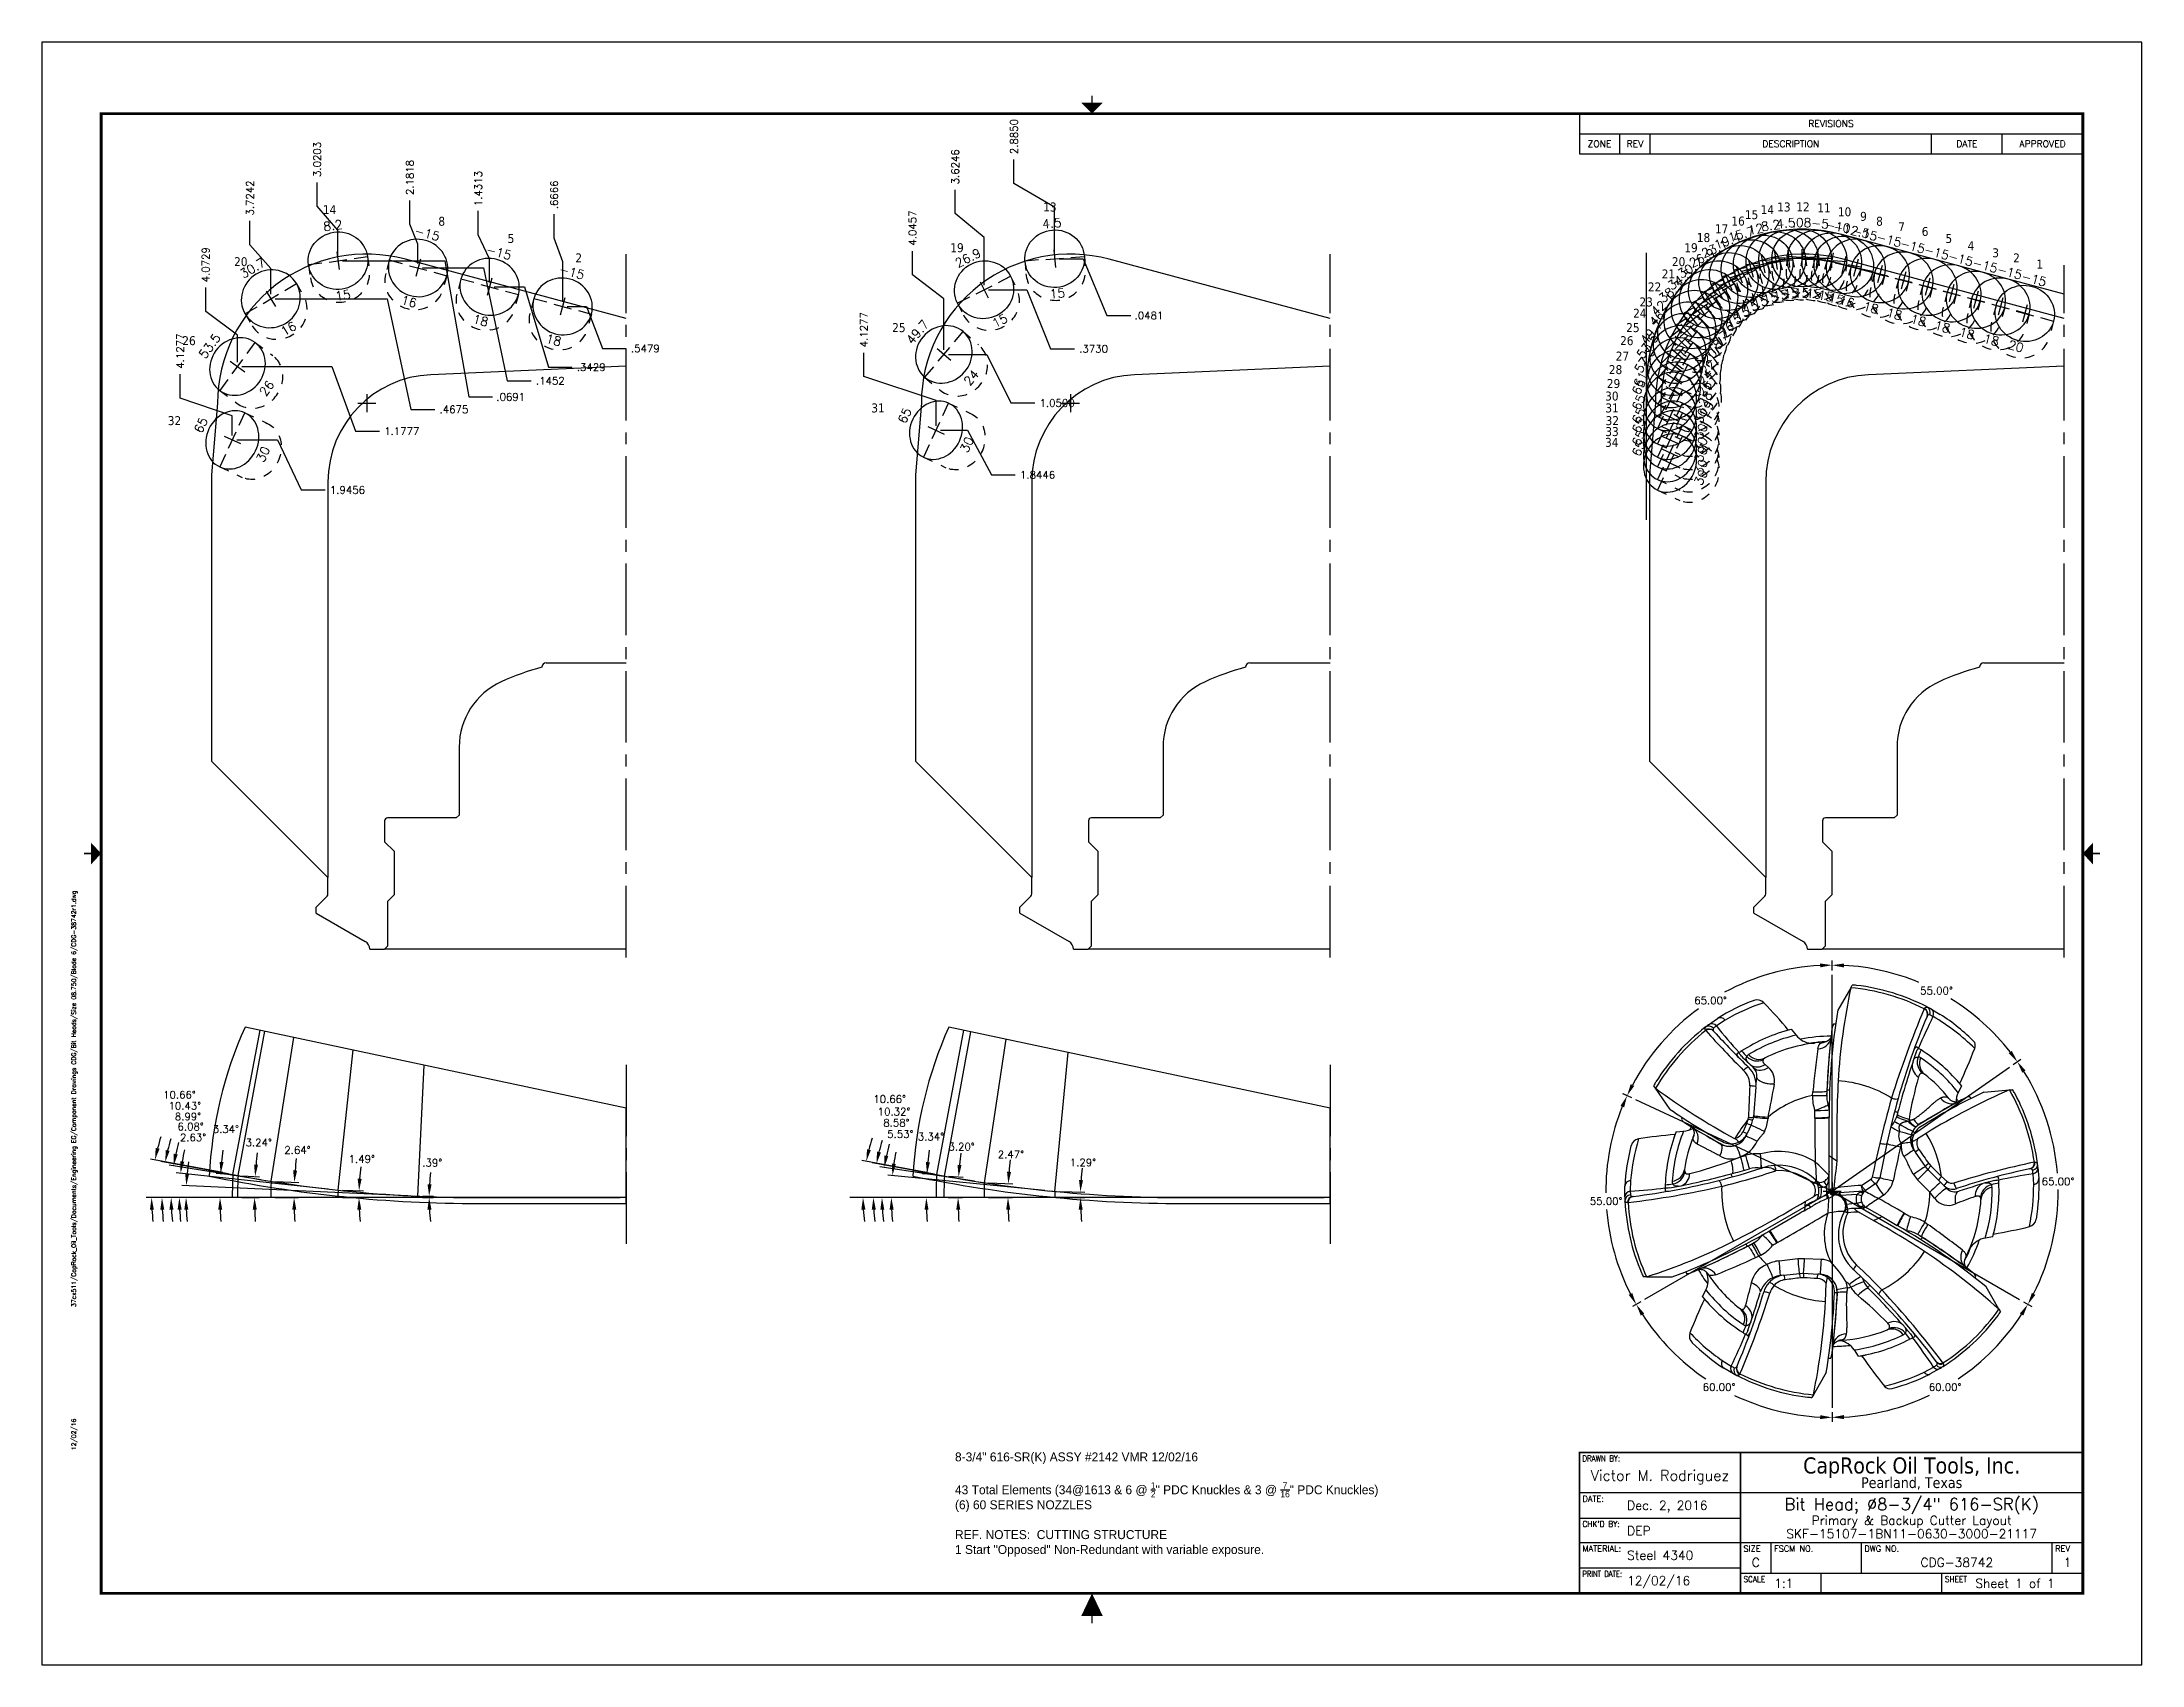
# Model space of a CAD drawing. Extents: x 25.7 to 69.7, y 0 to 17.
# Drawn here: x 47.66 to 69.66, y 0 to 17 of the extents above; entities that cross this region are included whole.
import ezdxf
from ezdxf.enums import TextEntityAlignment as Align

# ---------------------------------------------------------------- set-up
doc = ezdxf.new("R2010")
doc.units = 0
doc.header["$MEASUREMENT"] = 0
doc.linetypes.add('CENTER2', pattern=[1.125, 0.75, -0.125, 0.125, -0.125])
doc.linetypes.add('HIDDEN2', pattern=[0.1875, 0.125, -0.0625])
doc.layers.get('0').update_dxf_attribs({"linetype": 'CONTINUOUS'})
for name, color, linetype, true_color in [('Blade_1', 30, 'CONTINUOUS', 0xff7f00), ('Blade_2', 7, 'CONTINUOUS', 0xcccc00), ('Blade_3', 7, 'CONTINUOUS', 0x00cc00), ('Blade_4', 7, 'CONTINUOUS', 0x00cccc), ('Blade_5', 7, 'CONTINUOUS', 0x0066cc), ('Blade_6', 190, 'CONTINUOUS', 0x7f00ff)]:
    doc.layers.add(name, color=color, linetype=linetype, true_color=true_color)
for name, color, linetype in [('CLine', 5, 'CENTER2'), ('Default', 7, 'CONTINUOUS'), ('ODG-42791R1', 7, 'CONTINUOUS'), ('Text', 3, 'CONTINUOUS'), ('Title Block', 7, 'CONTINUOUS')]:
    doc.layers.add(name, color=color, linetype=linetype)
doc.styles.add('Block', font='tahoma.ttf')
doc.styles.add('RomanS', font='romans')
doc.dimstyles.get("Standard").update_dxf_attribs({"dimtxt": 0.078125, "dimasz": 0.125, "dimexe": 0.046875, "dimexo": 0.046875, "dimgap": 0.046875, "dimtad": 0, "dimtih": 1, "dimtoh": 1, "dimdec": 4, "dimzin": 4, "dimdsep": 46, "dimtxsty": 'RomanS', "dimcen": 0.09375, "dimclre": 9, "dimazin": 1, "dimtfac": 1, "dimtdec": 4, "dimtofl": 0, "dimtmove": 0, "dimatfit": 1, "dimfxl": 1, "dimtolj": 1, "dimtzin": 0, "dimarcsym": 0})

msp = doc.modelspace()

# ---------------------------------------------------------------- texts
at = {"layer": 'Blade_1', "style": 'Block'}
for s, p in [('12', (66.0332, 15.22689)), ('18', (64.99134, 14.90477)), ('7', (67.10165, 15.01913)), ('4', (67.82777, 14.81866)), ('1', (68.54934, 14.62692)), ('24', (64.32367, 14.1118)), ('30', (64.03083, 13.24466))]:
    msp.add_text(s, height=0.09375, dxfattribs=at).set_placement(p)
at = {"layer": 'Blade_2', "linetype": 'ByBlock', "style": 'Block'}
for s, p in [('11', (66.25258, 15.21713)), ('17', (65.18041, 14.99718)), ('23', (64.39017, 14.23008))]:
    msp.add_text(s, height=0.09375, dxfattribs=at).set_placement(p)
at = {"layer": 'Blade_2', "style": 'Block'}
msp.add_text('29', height=0.09375, dxfattribs=at).set_placement((64.04859, 13.37566))
at = {"layer": 'Blade_3', "style": 'Block'}
for s, p in [('10', (66.4688, 15.17479)), ('6', (67.34746, 14.9683)), ('3', (68.08657, 14.74536)), ('34', (64.02991, 12.75956))]:
    msp.add_text(s, height=0.09375, dxfattribs=at).set_placement(p)
at = {"layer": 'Blade_3', "linetype": 'ByBlock', "style": 'Block'}
for s, p in [('16', (65.35328, 15.07778)), ('22', (64.47827, 14.38769)), ('28', (64.06965, 13.52145))]:
    msp.add_text(s, height=0.09375, dxfattribs=at).set_placement(p)
at = {"layer": 'Blade_4', "linetype": 'ByBlock', "style": 'Block'}
for s, p in [('15', (65.49429, 15.14452)), ('9', (66.70207, 15.12688)), ('21', (64.62366, 14.52374)), ('27', (64.14183, 13.66313))]:
    msp.add_text(s, height=0.09375, dxfattribs=at).set_placement(p)
at = {"layer": 'Blade_4', "style": 'Block'}
msp.add_text('33', height=0.09375, dxfattribs=at).set_placement((64.03259, 12.87254))
at = {"layer": 'Blade_5', "linetype": 'ByBlock', "style": 'Block'}
for s, p in [('14', (50.59742, 15.19714)), ('14', (65.65997, 15.19714)), ('20', (49.66744, 14.65209)), ('20', (64.72999, 14.65209)), ('26', (49.12474, 13.82484)), ('26', (49.12474, 13.82484)), ('26', (64.18729, 13.82484))]:
    msp.add_text(s, height=0.09375, dxfattribs=at).set_placement(p)
at = {"layer": 'Blade_5', "style": 'Block'}
for s, p in [('8', (51.80743, 15.07559)), ('5', (52.53354, 14.8949)), ('8', (66.86997, 15.07559)), ('5', (67.59609, 14.8949)), ('2', (53.24271, 14.69161)), ('2', (68.30525, 14.69161)), ('32', (48.97293, 12.98691)), ('32', (64.03547, 12.98691))]:
    msp.add_text(s, height=0.09375, dxfattribs=at).set_placement(p)
at = {"layer": 'Blade_6', "linetype": 'ByBlock', "style": 'Block'}
for s, p in [('13', (58.14368, 15.22511)), ('13', (65.83335, 15.22511)), ('19', (57.17055, 14.79841)), ('19', (64.86022, 14.79841)), ('25', (56.56157, 13.96165)), ('25', (64.25124, 13.96165))]:
    msp.add_text(s, height=0.09375, dxfattribs=at).set_placement(p)
at = {"layer": 'Blade_6', "style": 'Block'}
for p in [(56.34349, 13.11993), (64.03316, 13.11993)]:
    msp.add_text('31', height=0.09375, dxfattribs=at).set_placement(p)
at = {"layer": 'Text', "insert": (57.21988, 2.22656), "char_height": 0.09375, "width": 7.631996, "attachment_point": 1}
msp.add_mtext('\\A1;8-3/4" 616-SR(K) ASSY #2142 VMR 12/02/16\\P\\P43 Total Elements (34@1613 & 6 @ {\\H0.7x;\\S1/2;}" PDC Knuckles & 3 @ {\\H0.7x;\\S7/16;}" PDC Knuckles)\\P(6) 60 SERIES NOZZLES\\P\\PREF. NOTES:  CUTTING STRUCTURE\\P1 Start "Opposed" Non-Redundant with variable exposure.  ', dxfattribs=at)

# ---------------------------------------------------------------- blocks, each defined once
blk = doc.blocks.new('CMark')
at = {"layer": 'CLine'}
for p, q in [((-0.094, 0), (0.094, 0)), ((0, 0.094), (0, -0.094))]:
    blk.add_line(p, q, dxfattribs=at)
blk = doc.blocks.new('1613@20')
for p, q in [((-0.17, 0), (-0.312, 0)), ((0.171, 0), (0.312, 0))]:
    blk.add_line(p, q)
at = {"color": 8, "linetype": 'HIDDEN2', "ltscale": 0.5}
blk.add_line((-0.312, 0), (-0.312, -0.178), dxfattribs=at)
at = {"color": 8, "linetype": 'HIDDEN2', "ltscale": 0.5, "flags": 128}
blk.add_lwpolyline([(0.312, 0), (0.312, -0.178)], dxfattribs=at)
blk.add_ellipse((0, 0), major_axis=(-0.312, 0), ratio=0.939693, start_param=-3.141592653589793, end_param=3.141592653589793)
at = {"color": 8, "linetype": 'HIDDEN2', "ltscale": 0.5}
blk.add_ellipse((0, -0.178), major_axis=(-0.312, 0), ratio=0.939693, start_param=0, end_param=3.141593, dxfattribs=at)
blk.add_blockref('CMark', (0, 0))
at = {"style": 'RomanS'}
blk.add_text('20', height=0.094, dxfattribs=at).set_placement((0, -0.356), align=Align.MIDDLE_CENTER)
blk.add_attdef('ANG', text='', height=0.094, dxfattribs=at).set_placement((0, 0.298), align=Align.BOTTOM_CENTER)
blk = doc.blocks.new('1613@15')
for p, q in [((-0.17, 0), (-0.312, 0)), ((0.171, 0), (0.312, 0))]:
    blk.add_line(p, q)
at = {"color": 8, "linetype": 'HIDDEN2', "ltscale": 0.5}
blk.add_line((-0.312, 0), (-0.312, -0.135), dxfattribs=at)
at = {"color": 8, "linetype": 'HIDDEN2', "ltscale": 0.5, "flags": 128}
blk.add_lwpolyline([(0.312, 0), (0.312, -0.135)], dxfattribs=at)
blk.add_ellipse((0, 0), major_axis=(-0.312, 0), ratio=0.965926, start_param=-3.141592653589793, end_param=3.141592653589793)
at = {"color": 8, "linetype": 'HIDDEN2', "ltscale": 0.5}
blk.add_ellipse((0, -0.135), major_axis=(-0.312, 0), ratio=0.965926, start_param=0, end_param=3.141593, dxfattribs=at)
blk.add_blockref('CMark', (0, 0))
at = {"style": 'RomanS'}
blk.add_text('15', height=0.094, dxfattribs=at).set_placement((0, -0.364), align=Align.MIDDLE_CENTER)
blk.add_attdef('ANG', text='', height=0.094, dxfattribs=at).set_placement((0, 0.298), align=Align.BOTTOM_CENTER)
blk = doc.blocks.new('1613@22')
for p, q in [((-0.17, 0), (-0.313, 0)), ((0.171, 0), (0.312, 0))]:
    blk.add_line(p, q)
at = {"color": 8, "linetype": 'HIDDEN2', "ltscale": 0.5}
blk.add_line((-0.313, 0), (-0.313, -0.195), dxfattribs=at)
at = {"color": 8, "linetype": 'HIDDEN2', "ltscale": 0.5, "flags": 128}
blk.add_lwpolyline([(0.312, 0), (0.312, -0.195)], dxfattribs=at)
blk.add_ellipse((0, 0), major_axis=(-0.312, 0), ratio=0.927168, start_param=3.141593, end_param=9.424778)
at = {"color": 8, "linetype": 'HIDDEN2', "ltscale": 0.5}
blk.add_ellipse((0, -0.195), major_axis=(-0.312, 0), ratio=0.927168, start_param=0, end_param=3.141593, dxfattribs=at)
blk.add_blockref('CMark', (0, 0))
at = {"style": 'RomanS'}
blk.add_text('22', height=0.094, dxfattribs=at).set_placement((0.003, -0.376), align=Align.MIDDLE_CENTER)
blk.add_attdef('ANG', text='', height=0.094, dxfattribs=at).set_placement((0, 0.287), align=Align.BOTTOM_CENTER)
blk = doc.blocks.new('1613@30')
for p, q in [((-0.17, 0), (-0.312, 0)), ((0.171, 0), (0.312, 0))]:
    blk.add_line(p, q)
at = {"color": 8, "linetype": 'HIDDEN2', "ltscale": 0.5}
blk.add_line((-0.312, 0), (-0.312, -0.26), dxfattribs=at)
at = {"color": 8, "linetype": 'HIDDEN2', "ltscale": 0.5, "flags": 128}
blk.add_lwpolyline([(0.312, 0), (0.312, -0.26)], dxfattribs=at)
at = {"extrusion": (0, 0, -1)}
blk.add_ellipse((0, 0), major_axis=(-0.312, 0), ratio=0.866025, start_param=-3.141592653589793, end_param=3.141592653589793, dxfattribs=at)
at = {"color": 8, "linetype": 'HIDDEN2', "ltscale": 0.5, "extrusion": (0, 0, -1)}
blk.add_ellipse((0, -0.26), major_axis=(-0.312, 0), ratio=0.866025, start_param=3.068877, end_param=6.355901, dxfattribs=at)
blk.add_blockref('CMark', (0, 0))
at = {"style": 'RomanS'}
blk.add_text('30', height=0.094, dxfattribs=at).set_placement((0, -0.356), align=Align.MIDDLE_CENTER)
blk.add_attdef('ANG', text='', height=0.094, dxfattribs=at).set_placement((0, 0.287), align=Align.BOTTOM_CENTER)
blk = doc.blocks.new('1613@16')
for p, q in [((-0.17, 0), (-0.312, 0)), ((0.171, 0), (0.312, 0))]:
    blk.add_line(p, q)
at = {"color": 8, "linetype": 'HIDDEN2', "ltscale": 0.5}
blk.add_line((-0.312, 0), (-0.312, -0.143), dxfattribs=at)
at = {"color": 8, "linetype": 'HIDDEN2', "ltscale": 0.5, "flags": 128}
blk.add_lwpolyline([(0.312, 0), (0.312, -0.143)], dxfattribs=at)
at = {"extrusion": (0, 0, -1)}
blk.add_ellipse((0, 0), major_axis=(-0.312, 0), ratio=0.961248, start_param=-3.141592653589793, end_param=3.141592653589793, dxfattribs=at)
at = {"color": 8, "linetype": 'HIDDEN2', "ltscale": 0.5}
blk.add_ellipse((0, -0.143), major_axis=(0.312, 0), ratio=0.953717, start_param=3.141593, end_param=6.283185, dxfattribs=at)
blk.add_blockref('CMark', (0, 0))
at = {"style": 'RomanS'}
blk.add_text('16', height=0.094, dxfattribs=at).set_placement((0, -0.364), align=Align.MIDDLE_CENTER)
blk.add_attdef('ANG', text='', height=0.094, dxfattribs=at).set_placement((0, 0.298), align=Align.BOTTOM_CENTER)
blk = doc.blocks.new('1613@26')
for p, q in [((-0.17, 0), (-0.313, 0)), ((0.171, 0), (0.312, 0))]:
    blk.add_line(p, q)
at = {"color": 8, "linetype": 'HIDDEN2', "ltscale": 0.5}
blk.add_line((-0.313, 0), (-0.313, -0.228), dxfattribs=at)
at = {"color": 8, "linetype": 'HIDDEN2', "ltscale": 0.5, "flags": 128}
blk.add_lwpolyline([(0.312, 0), (0.312, -0.228)], dxfattribs=at)
blk.add_ellipse((0, 0), major_axis=(-0.312, 0), ratio=0.898784, start_param=3.141593, end_param=9.424778)
at = {"color": 8, "linetype": 'HIDDEN2', "ltscale": 0.5}
blk.add_ellipse((0, -0.228), major_axis=(-0.312, 0), ratio=0.898784, start_param=0, end_param=3.141593, dxfattribs=at)
blk.add_blockref('CMark', (0, 0))
at = {"style": 'RomanS'}
blk.add_text('26', height=0.094, dxfattribs=at).set_placement((0, -0.381), align=Align.MIDDLE_CENTER)
blk.add_attdef('ANG', text='', height=0.094, dxfattribs=at).set_placement((0, 0.287), align=Align.BOTTOM_CENTER)
blk = doc.blocks.new('1613@17')
for p, q in [((-0.17, 0), (-0.313, 0)), ((0.171, 0), (0.312, 0))]:
    blk.add_line(p, q)
at = {"color": 8, "linetype": 'HIDDEN2', "ltscale": 0.5}
blk.add_line((-0.313, 0), (-0.313, -0.152), dxfattribs=at)
at = {"color": 8, "linetype": 'HIDDEN2', "ltscale": 0.5, "flags": 128}
blk.add_lwpolyline([(0.312, 0), (0.312, -0.152)], dxfattribs=at)
blk.add_ellipse((0, 0), major_axis=(-0.312, 0), ratio=0.95632, start_param=3.141593, end_param=9.424778)
at = {"color": 8, "linetype": 'HIDDEN2', "ltscale": 0.5}
blk.add_ellipse((0, -0.152), major_axis=(-0.312, 0), ratio=0.95632, start_param=0, end_param=3.141593, dxfattribs=at)
blk.add_blockref('CMark', (0, 0))
at = {"style": 'RomanS'}
blk.add_text('17', height=0.094, dxfattribs=at).set_placement((0.001, -0.373), align=Align.MIDDLE_CENTER)
blk.add_attdef('ANG', text='', height=0.094, dxfattribs=at).set_placement((0, 0.298), align=Align.BOTTOM_CENTER)
blk = doc.blocks.new('1613@28')
for p, q in [((-0.17, 0), (-0.313, 0)), ((0.171, 0), (0.312, 0))]:
    blk.add_line(p, q)
at = {"color": 8, "linetype": 'HIDDEN2', "ltscale": 0.5}
blk.add_line((-0.313, 0), (-0.313, -0.244), dxfattribs=at)
at = {"color": 8, "linetype": 'HIDDEN2', "ltscale": 0.5, "flags": 128}
blk.add_lwpolyline([(0.312, 0), (0.312, -0.244)], dxfattribs=at)
blk.add_ellipse((0, 0), major_axis=(-0.312, 0), ratio=0.882944, start_param=3.141593, end_param=9.424778)
at = {"color": 8, "linetype": 'HIDDEN2', "ltscale": 0.5}
blk.add_ellipse((0, -0.244), major_axis=(-0.312, 0), ratio=0.882944, start_param=0, end_param=3.141593, dxfattribs=at)
blk.add_blockref('CMark', (0, 0))
at = {"style": 'RomanS'}
blk.add_text('28', height=0.094, dxfattribs=at).set_placement((0, -0.389), align=Align.MIDDLE_CENTER)
blk.add_attdef('ANG', text='', height=0.094, dxfattribs=at).set_placement((0, 0.287), align=Align.BOTTOM_CENTER)
blk = doc.blocks.new('1613@18')
for p, q in [((-0.17, 0), (-0.312, 0)), ((0.171, 0), (0.312, 0))]:
    blk.add_line(p, q)
at = {"color": 8, "linetype": 'HIDDEN2', "ltscale": 0.5}
blk.add_line((-0.312, 0), (-0.312, -0.159), dxfattribs=at)
at = {"color": 8, "linetype": 'HIDDEN2', "ltscale": 0.5, "flags": 128}
blk.add_lwpolyline([(0.312, 0), (0.312, -0.159)], dxfattribs=at)
at = {"extrusion": (0, 0, -1)}
blk.add_ellipse((0, 0), major_axis=(-0.312, 0), ratio=0.95104, start_param=-3.141592653589793, end_param=3.141592653589793, dxfattribs=at)
at = {"color": 8, "linetype": 'HIDDEN2', "ltscale": 0.5}
blk.add_ellipse((0, -0.161), major_axis=(0.312, 0), ratio=0.953717, start_param=3.141593, end_param=6.283185, dxfattribs=at)
blk.add_blockref('CMark', (0, 0))
at = {"style": 'RomanS'}
blk.add_text('18', height=0.094, dxfattribs=at).set_placement((0, -0.364), align=Align.MIDDLE_CENTER)
blk.add_attdef('ANG', text='', height=0.094, dxfattribs=at).set_placement((0, 0.298), align=Align.BOTTOM_CENTER)
blk = doc.blocks.new('1613@29')
for p, q in [((-0.17, 0), (-0.313, 0)), ((0.171, 0), (0.312, 0))]:
    blk.add_line(p, q)
at = {"color": 8, "linetype": 'HIDDEN2', "ltscale": 0.5}
blk.add_line((-0.313, 0), (-0.313, -0.252), dxfattribs=at)
at = {"color": 8, "linetype": 'HIDDEN2', "ltscale": 0.5, "flags": 128}
blk.add_lwpolyline([(0.312, 0), (0.312, -0.252)], dxfattribs=at)
blk.add_ellipse((0, 0), major_axis=(-0.312, 0), ratio=0.874624, start_param=3.141593, end_param=9.424778)
at = {"color": 8, "linetype": 'HIDDEN2', "ltscale": 0.5}
blk.add_ellipse((0, -0.252), major_axis=(-0.312, 0), ratio=0.874624, start_param=0, end_param=3.141593, dxfattribs=at)
blk.add_blockref('CMark', (0, 0))
at = {"style": 'RomanS'}
blk.add_text('29', height=0.094, dxfattribs=at).set_placement((0.006, -0.395), align=Align.MIDDLE_CENTER)
blk.add_attdef('ANG', text='', height=0.094, dxfattribs=at).set_placement((0, 0.287), align=Align.BOTTOM_CENTER)
blk = doc.blocks.new('1613@24')
for p, q in [((-0.17, 0), (-0.313, 0)), ((0.171, 0), (0.312, 0))]:
    blk.add_line(p, q)
at = {"color": 8, "linetype": 'HIDDEN2', "ltscale": 0.5}
blk.add_line((-0.313, 0), (-0.313, -0.212), dxfattribs=at)
at = {"color": 8, "linetype": 'HIDDEN2', "ltscale": 0.5, "flags": 128}
blk.add_lwpolyline([(0.312, 0), (0.312, -0.212)], dxfattribs=at)
blk.add_ellipse((0, 0), major_axis=(-0.312, 0), ratio=0.913536, start_param=3.141593, end_param=9.424778)
at = {"color": 8, "linetype": 'HIDDEN2', "ltscale": 0.5}
blk.add_ellipse((0, -0.212), major_axis=(-0.312, 0), ratio=0.910656, start_param=0, end_param=3.141593, dxfattribs=at)
blk.add_blockref('CMark', (0, 0))
at = {"style": 'RomanS'}
blk.add_text('24', height=0.094, dxfattribs=at).set_placement((0, -0.376), align=Align.MIDDLE_CENTER)
blk.add_attdef('ANG', text='', height=0.094, dxfattribs=at).set_placement((0, 0.287), align=Align.BOTTOM_CENTER)
blk = doc.blocks.new('*D467')
at = {"layer": 'Blade_5', "color": 9, "linetype": 'ByBlock', "lineweight": -2, "transparency": 16777216}
for p, q in [((53.021, 14.947), (53.021, 15.197)), ((53.11, 14.697), (53.021, 14.947)), ((53.11, 14.277), (53.11, 14.697))]:
    blk.add_line(p, q, dxfattribs=at)
at = {"layer": 'Blade_5', "color": 0, "linetype": 'ByBlock', "transparency": 16777216, "insert": (53.021, 15.399), "char_height": 0.0781, "attachment_point": 5, "rotation": 90, "style": 'RomanS'}
blk.add_mtext('\\A1;.6666', dxfattribs=at)
blk = doc.blocks.new('*D469')
at = {"layer": 'Blade_5', "color": 9, "linetype": 'ByBlock', "lineweight": -2, "transparency": 16777216}
for p, q in [((51.509, 15.091), (51.509, 15.341)), ((51.594, 14.883), (51.509, 15.091)), ((51.594, 14.68), (51.594, 14.883))]:
    blk.add_line(p, q, dxfattribs=at)
at = {"layer": 'Blade_5', "color": 0, "linetype": 'ByBlock', "transparency": 16777216, "insert": (51.509, 15.581), "char_height": 0.0781, "attachment_point": 5, "rotation": 90, "style": 'RomanS'}
blk.add_mtext('\\A1;2.1818', dxfattribs=at)
blk = doc.blocks.new('*D470')
at = {"layer": 'Blade_5', "color": 9, "linetype": 'ByBlock', "lineweight": -2, "transparency": 16777216}
for p, q in [((50.538, 15.28), (50.538, 15.53)), ((50.756, 15.03), (50.538, 15.28)), ((50.756, 14.756), (50.756, 15.03))]:
    blk.add_line(p, q, dxfattribs=at)
at = {"layer": 'Blade_5', "color": 0, "linetype": 'ByBlock', "transparency": 16777216, "insert": (50.538, 15.77), "char_height": 0.0781, "attachment_point": 5, "rotation": 90, "style": 'RomanS'}
blk.add_mtext('\\A1;3.0203', dxfattribs=at)
blk = doc.blocks.new('*D471')
at = {"layer": 'Blade_5', "color": 9, "linetype": 'ByBlock', "lineweight": -2, "transparency": 16777216}
for p, q in [((49.834, 14.876), (49.834, 15.126)), ((50.052, 14.626), (49.834, 14.876)), ((50.052, 14.358), (50.052, 14.626))]:
    blk.add_line(p, q, dxfattribs=at)
at = {"layer": 'Blade_5', "color": 0, "linetype": 'ByBlock', "transparency": 16777216, "insert": (49.834, 15.366), "char_height": 0.0781, "attachment_point": 5, "rotation": 90, "style": 'RomanS'}
blk.add_mtext('\\A1;3.7242', dxfattribs=at)
blk = doc.blocks.new('*D472')
at = {"layer": 'Blade_5', "color": 9, "linetype": 'ByBlock', "lineweight": -2, "transparency": 16777216}
for p, q in [((49.37, 14.178), (49.37, 14.428)), ((49.703, 13.928), (49.37, 14.178)), ((49.703, 13.647), (49.703, 13.928))]:
    blk.add_line(p, q, dxfattribs=at)
at = {"layer": 'Blade_5', "color": 0, "linetype": 'ByBlock', "transparency": 16777216, "insert": (49.37, 14.667), "char_height": 0.0781, "attachment_point": 5, "rotation": 90, "style": 'RomanS'}
blk.add_mtext('\\A1;4.0729', dxfattribs=at)
blk = doc.blocks.new('*D473')
at = {"layer": 'Blade_5', "color": 9, "linetype": 'ByBlock', "lineweight": -2, "transparency": 16777216}
for p, q in [((53.156, 14.23), (53.36, 14.23)), ((53.36, 14.23), (53.526, 13.79)), ((53.526, 13.79), (53.776, 13.79))]:
    blk.add_line(p, q, dxfattribs=at)
at = {"layer": 'Blade_5', "color": 0, "linetype": 'ByBlock', "transparency": 16777216, "insert": (53.976, 13.79), "char_height": 0.0781, "attachment_point": 5, "style": 'RomanS'}
blk.add_mtext('\\A1;.5479', dxfattribs=at)
blk = doc.blocks.new('*D454')
at = {"layer": 'Blade_5', "color": 9, "linetype": 'ByBlock', "lineweight": -2, "transparency": 16777216}
for p, q in [((52.392, 14.435), (52.71, 14.435)), ((52.71, 14.435), (52.96, 13.594)), ((52.96, 13.594), (53.21, 13.594))]:
    blk.add_line(p, q, dxfattribs=at)
at = {"layer": 'Blade_5', "color": 0, "linetype": 'ByBlock', "transparency": 16777216, "insert": (53.409, 13.594), "char_height": 0.0781, "attachment_point": 5, "style": 'RomanS'}
blk.add_mtext('\\A1;.3429', dxfattribs=at)
blk = doc.blocks.new('*D455')
at = {"layer": 'Blade_5', "color": 9, "linetype": 'ByBlock', "lineweight": -2, "transparency": 16777216}
for p, q in [((51.641, 14.633), (52.28, 14.633)), ((52.28, 14.633), (52.53, 13.451)), ((52.53, 13.451), (52.78, 13.451))]:
    blk.add_line(p, q, dxfattribs=at)
at = {"layer": 'Blade_5', "color": 0, "linetype": 'ByBlock', "transparency": 16777216, "insert": (52.981, 13.451), "char_height": 0.0781, "attachment_point": 5, "style": 'RomanS'}
blk.add_mtext('\\A1;.1452', dxfattribs=at)
blk = doc.blocks.new('*D456')
at = {"layer": 'Blade_5', "color": 9, "linetype": 'ByBlock', "lineweight": -2, "transparency": 16777216}
for p, q in [((50.803, 14.709), (51.876, 14.709)), ((51.876, 14.709), (52.126, 13.282)), ((52.126, 13.282), (52.376, 13.282))]:
    blk.add_line(p, q, dxfattribs=at)
at = {"layer": 'Blade_5', "color": 0, "linetype": 'ByBlock', "transparency": 16777216, "insert": (52.566, 13.282), "char_height": 0.0781, "attachment_point": 5, "style": 'RomanS'}
blk.add_mtext('\\A1;.0691', dxfattribs=at)
blk = doc.blocks.new('*D457')
at = {"layer": 'Blade_5', "color": 9, "linetype": 'ByBlock', "lineweight": -2, "transparency": 16777216}
for p, q in [((50.099, 14.311), (51.27, 14.311)), ((51.27, 14.311), (51.52, 13.152)), ((51.52, 13.152), (51.77, 13.152))]:
    blk.add_line(p, q, dxfattribs=at)
at = {"layer": 'Blade_5', "color": 0, "linetype": 'ByBlock', "transparency": 16777216, "insert": (51.971, 13.152), "char_height": 0.0781, "attachment_point": 5, "style": 'RomanS'}
blk.add_mtext('\\A1;.4675', dxfattribs=at)
blk = doc.blocks.new('*D459')
at = {"layer": 'Blade_5', "color": 9, "linetype": 'ByBlock', "lineweight": -2, "transparency": 16777216}
for p, q in [((51.641, 4.91), (51.757, 4.909)), ((51.641, 4.896), (51.757, 4.896))]:
    blk.add_line(p, q, dxfattribs=at)
at = {"layer": 'Blade_5', "color": 0, "linetype": 'ByBlock', "lineweight": -2, "transparency": 16777216}
for start, end in [(172.6787, 176.1464), (183.4677, 186.9354)]:
    blk.add_arc((53.776, 4.896), 2.066, start, end, dxfattribs=at)
at = {"layer": 'Blade_5', "color": 0, "linetype": 'ByBlock', "transparency": 16777216}
for points in [[(51.693, 4.77), (51.735, 4.771), (51.711, 4.896)], [(51.736, 5.034), (51.694, 5.035), (51.711, 4.91)]]:
    blk.add_solid(points, dxfattribs=at)
at = {"layer": 'Blade_5', "color": 0, "linetype": 'ByBlock', "transparency": 16777216, "insert": (51.743, 5.261), "char_height": 0.0781, "attachment_point": 5, "style": 'RomanS'}
blk.add_mtext('\\A1;.39°', dxfattribs=at)
blk = doc.blocks.new('*D460')
at = {"layer": 'Blade_5', "color": 9, "linetype": 'ByBlock', "lineweight": -2, "transparency": 16777216}
for p, q in [((50.803, 4.896), (51.023, 4.896)), ((50.804, 4.973), (51.024, 4.967))]:
    blk.add_line(p, q, dxfattribs=at)
at = {"layer": 'Blade_5', "color": 0, "linetype": 'ByBlock', "lineweight": -2, "transparency": 16777216}
for start, end in [(173.395, 175.9528), (182.5578, 185.1157)]:
    blk.add_arc((53.776, 4.896), 2.8, start, end, dxfattribs=at)
at = {"layer": 'Blade_5', "color": 0, "linetype": 'ByBlock', "transparency": 16777216}
for points in [[(51.004, 5.092), (50.962, 5.094), (50.977, 4.969)], [(50.958, 4.77), (51, 4.771), (50.976, 4.896)]]:
    blk.add_solid(points, dxfattribs=at)
at = {"layer": 'Blade_5', "color": 0, "linetype": 'ByBlock', "transparency": 16777216, "insert": (51.005, 5.3), "char_height": 0.0781, "attachment_point": 5, "style": 'RomanS'}
blk.add_mtext('\\A1;1.49°', dxfattribs=at)
blk = doc.blocks.new('*D461')
at = {"layer": 'Blade_5', "color": 9, "linetype": 'ByBlock', "lineweight": -2, "transparency": 16777216}
for p, q in [((50.103, 5.065), (50.346, 5.054)), ((50.099, 4.896), (50.342, 4.896))]:
    blk.add_line(p, q, dxfattribs=at)
at = {"layer": 'Blade_5', "color": 0, "linetype": 'ByBlock', "lineweight": -2, "transparency": 16777216}
for start, end in [(173.2488, 175.3066), (182.0578, 184.1156)]:
    blk.add_arc((53.776, 4.896), 3.481, start, end, dxfattribs=at)
at = {"layer": 'Blade_5', "color": 0, "linetype": 'ByBlock', "transparency": 16777216}
for points in [[(50.328, 5.179), (50.286, 5.182), (50.299, 5.056)], [(50.277, 4.77), (50.319, 4.771), (50.296, 4.896)]]:
    blk.add_solid(points, dxfattribs=at)
at = {"layer": 'Blade_5', "color": 0, "linetype": 'ByBlock', "transparency": 16777216, "insert": (50.331, 5.394), "char_height": 0.0781, "attachment_point": 5, "style": 'RomanS'}
blk.add_mtext('\\A1;2.64°', dxfattribs=at)
blk = doc.blocks.new('*D462')
at = {"layer": 'Blade_5', "color": 9, "linetype": 'ByBlock', "lineweight": -2, "transparency": 16777216}
for p, q in [((49.757, 5.124), (49.935, 5.113)), ((49.75, 4.896), (49.929, 4.896))]:
    blk.add_line(p, q, dxfattribs=at)
at = {"layer": 'Blade_5', "color": 0, "linetype": 'ByBlock', "lineweight": -2, "transparency": 16777216}
for start, end in [(173.0773, 174.9165), (181.8393, 183.6785)]:
    blk.add_arc((53.776, 4.896), 3.894, start, end, dxfattribs=at)
at = {"layer": 'Blade_5', "color": 0, "linetype": 'ByBlock', "transparency": 16777216}
for points in [[(49.918, 5.239), (49.877, 5.242), (49.888, 5.116)], [(49.863, 4.77), (49.905, 4.771), (49.882, 4.896)]]:
    blk.add_solid(points, dxfattribs=at)
at = {"layer": 'Blade_5', "color": 0, "linetype": 'ByBlock', "transparency": 16777216, "insert": (49.925, 5.472), "char_height": 0.0781, "attachment_point": 5, "style": 'RomanS'}
blk.add_mtext('\\A1;3.24°', dxfattribs=at)
blk = doc.blocks.new('*D463')
at = {"layer": 'Blade_5', "color": 9, "linetype": 'ByBlock', "lineweight": -2, "transparency": 16777216}
blk.add_line((51.489, 4.915), (49.12, 5.024), dxfattribs=at)
at = {"layer": 'Blade_5', "color": 0, "linetype": 'ByBlock', "lineweight": -2, "transparency": 16777216}
for start, end in [(172.1592, 174.7639), (182.6047, 185.2094)]:
    blk.add_arc((51.914, 4.896), 2.75, start, end, dxfattribs=at)
at = {"layer": 'Blade_5', "color": 0, "linetype": 'ByBlock', "transparency": 16777216}
for points in [[(49.196, 5.145), (49.155, 5.148), (49.167, 5.022)], [(49.146, 4.77), (49.188, 4.771), (49.164, 4.896)]]:
    blk.add_solid(points, dxfattribs=at)
at = {"layer": 'Blade_5', "color": 0, "linetype": 'ByBlock', "transparency": 16777216, "insert": (49.237, 5.525), "char_height": 0.0781, "attachment_point": 5, "style": 'RomanS'}
blk.add_mtext('\\A1;2.63°', dxfattribs=at)
blk = doc.blocks.new('*D464')
at = {"layer": 'Blade_5', "color": 9, "linetype": 'ByBlock', "lineweight": -2, "transparency": 16777216}
blk.add_line((50.652, 4.985), (49.061, 5.155), dxfattribs=at)
at = {"layer": 'Blade_5', "color": 0, "linetype": 'ByBlock', "lineweight": -2, "transparency": 16777216}
for start, end in [(167.9456, 170.9308), (182.9852, 185.9704)]:
    blk.add_arc((51.493, 4.896), 2.399, start, end, dxfattribs=at)
at = {"layer": 'Blade_5', "color": 0, "linetype": 'ByBlock', "transparency": 16777216}
for points in [[(49.145, 5.271), (49.103, 5.277), (49.107, 5.15)], [(49.076, 4.77), (49.118, 4.771), (49.094, 4.896)]]:
    blk.add_solid(points, dxfattribs=at)
at = {"layer": 'Blade_5', "color": 0, "linetype": 'ByBlock', "transparency": 16777216, "insert": (49.212, 5.639), "char_height": 0.0781, "attachment_point": 5, "style": 'RomanS'}
blk.add_mtext('\\A1;6.08°', dxfattribs=at)
blk = doc.blocks.new('*D465')
at = {"layer": 'Blade_5', "color": 9, "linetype": 'ByBlock', "lineweight": -2, "transparency": 16777216}
blk.add_line((49.952, 5.083), (48.988, 5.236), dxfattribs=at)
at = {"layer": 'Blade_5', "color": 0, "linetype": 'ByBlock', "lineweight": -2, "transparency": 16777216}
for start, end in [(164.2851, 167.647), (183.3619, 186.7239)]:
    blk.add_arc((51.138, 4.896), 2.131, start, end, dxfattribs=at)
at = {"layer": 'Blade_5', "color": 0, "linetype": 'ByBlock', "transparency": 16777216}
for points in [[(49.077, 5.348), (49.036, 5.355), (49.034, 5.229)], [(48.99, 4.77), (49.032, 4.771), (49.008, 4.896)]]:
    blk.add_solid(points, dxfattribs=at)
at = {"layer": 'Blade_5', "color": 0, "linetype": 'ByBlock', "transparency": 16777216, "insert": (49.184, 5.745), "char_height": 0.0781, "attachment_point": 5, "style": 'RomanS'}
blk.add_mtext('\\A1;8.99°', dxfattribs=at)
blk = doc.blocks.new('*D466')
at = {"layer": 'Blade_5', "color": 9, "linetype": 'ByBlock', "lineweight": -2, "transparency": 16777216}
blk.add_line((49.606, 5.145), (48.9, 5.275), dxfattribs=at)
at = {"layer": 'Blade_5', "color": 0, "linetype": 'ByBlock', "lineweight": -2, "transparency": 16777216}
for start, end in [(162.5758, 166.0706), (183.4948, 186.9896)]:
    blk.add_arc((50.961, 4.896), 2.05, start, end, dxfattribs=at)
at = {"layer": 'Blade_5', "color": 0, "linetype": 'ByBlock', "transparency": 16777216}
for points in [[(48.992, 5.385), (48.952, 5.394), (48.946, 5.267)], [(48.895, 4.77), (48.936, 4.771), (48.912, 4.896)]]:
    blk.add_solid(points, dxfattribs=at)
at = {"layer": 'Blade_5', "color": 0, "linetype": 'ByBlock', "transparency": 16777216, "insert": (49.151, 5.856), "char_height": 0.0781, "attachment_point": 5, "style": 'RomanS'}
blk.add_mtext('\\A1;10.43°', dxfattribs=at)
blk = doc.blocks.new('*D476')
at = {"layer": 'Blade_6', "color": 9, "linetype": 'ByBlock', "lineweight": -2, "transparency": 16777216}
for p, q in [((57.838, 15.519), (57.838, 15.769)), ((58.264, 15.269), (57.838, 15.519)), ((58.264, 14.777), (58.264, 15.269))]:
    blk.add_line(p, q, dxfattribs=at)
at = {"layer": 'Blade_6', "color": 0, "linetype": 'ByBlock', "transparency": 16777216, "insert": (57.838, 16.009), "char_height": 0.0781, "attachment_point": 5, "rotation": 90, "style": 'RomanS'}
blk.add_mtext('\\A1;2.8850', dxfattribs=at)
blk = doc.blocks.new('*D477')
at = {"layer": 'Blade_6', "color": 9, "linetype": 'ByBlock', "lineweight": -2, "transparency": 16777216}
for p, q in [((57.223, 15.203), (57.223, 15.453)), ((57.524, 14.953), (57.223, 15.203)), ((57.524, 14.452), (57.524, 14.953))]:
    blk.add_line(p, q, dxfattribs=at)
at = {"layer": 'Blade_6', "color": 0, "linetype": 'ByBlock', "transparency": 16777216, "insert": (57.223, 15.693), "char_height": 0.0781, "attachment_point": 5, "rotation": 90, "style": 'RomanS'}
blk.add_mtext('\\A1;3.6246', dxfattribs=at)
blk = doc.blocks.new('*D474')
at = {"layer": 'Blade_6', "color": 9, "linetype": 'ByBlock', "lineweight": -2, "transparency": 16777216}
for p, q in [((56.774, 14.56), (56.774, 14.81)), ((57.103, 14.31), (56.774, 14.56)), ((57.103, 13.775), (57.103, 14.31))]:
    blk.add_line(p, q, dxfattribs=at)
at = {"layer": 'Blade_6', "color": 0, "linetype": 'ByBlock', "transparency": 16777216, "insert": (56.774, 15.051), "char_height": 0.0781, "attachment_point": 5, "rotation": 90, "style": 'RomanS'}
blk.add_mtext('\\A1;4.0457', dxfattribs=at)
blk = doc.blocks.new('*D478')
at = {"layer": 'Blade_6', "color": 9, "linetype": 'ByBlock', "lineweight": -2, "transparency": 16777216}
for p, q in [((58.311, 14.73), (58.562, 14.73)), ((58.562, 14.73), (58.812, 14.135)), ((58.812, 14.135), (59.062, 14.135))]:
    blk.add_line(p, q, dxfattribs=at)
at = {"layer": 'Blade_6', "color": 0, "linetype": 'ByBlock', "transparency": 16777216, "insert": (59.252, 14.135), "char_height": 0.0781, "attachment_point": 5, "style": 'RomanS'}
blk.add_mtext('\\A1;.0481', dxfattribs=at)
blk = doc.blocks.new('*D479')
at = {"layer": 'Blade_6', "color": 9, "linetype": 'ByBlock', "lineweight": -2, "transparency": 16777216}
for p, q in [((57.571, 14.405), (57.971, 14.405)), ((57.971, 14.405), (58.221, 13.786)), ((58.221, 13.786), (58.471, 13.786))]:
    blk.add_line(p, q, dxfattribs=at)
at = {"layer": 'Blade_6', "color": 0, "linetype": 'ByBlock', "transparency": 16777216, "insert": (58.672, 13.786), "char_height": 0.0781, "attachment_point": 5, "style": 'RomanS'}
blk.add_mtext('\\A1;.3730', dxfattribs=at)
blk = doc.blocks.new('*D480')
at = {"layer": 'Blade_6', "color": 9, "linetype": 'ByBlock', "lineweight": -2, "transparency": 16777216}
for p, q in [((58.311, 4.896), (58.581, 4.896)), ((58.312, 4.959), (58.581, 4.953))]:
    blk.add_line(p, q, dxfattribs=at)
at = {"layer": 'Blade_6', "color": 0, "linetype": 'ByBlock', "lineweight": -2, "transparency": 16777216}
for start, end in [(173.2361, 175.9748), (182.7387, 185.4774)]:
    blk.add_arc((61.149, 4.896), 2.615, start, end, dxfattribs=at)
at = {"layer": 'Blade_6', "color": 0, "linetype": 'ByBlock', "transparency": 16777216}
for points in [[(58.561, 5.078), (58.519, 5.08), (58.534, 4.954)], [(58.516, 4.77), (58.557, 4.771), (58.534, 4.896)]]:
    blk.add_solid(points, dxfattribs=at)
at = {"layer": 'Blade_6', "color": 0, "linetype": 'ByBlock', "transparency": 16777216, "insert": (58.56, 5.263), "char_height": 0.0781, "attachment_point": 5, "style": 'RomanS'}
blk.add_mtext('\\A1;1.29°', dxfattribs=at)
blk = doc.blocks.new('*D481')
at = {"layer": 'Blade_6', "color": 9, "linetype": 'ByBlock', "lineweight": -2, "transparency": 16777216}
for p, q in [((57.571, 4.896), (57.822, 4.896)), ((57.575, 5.05), (57.825, 5.039))]:
    blk.add_line(p, q, dxfattribs=at)
at = {"layer": 'Blade_6', "color": 0, "linetype": 'ByBlock', "lineweight": -2, "transparency": 16777216}
for start, end in [(173.2885, 175.4113), (182.1228, 184.2455)]:
    blk.add_arc((61.149, 4.896), 3.374, start, end, dxfattribs=at)
at = {"layer": 'Blade_6', "color": 0, "linetype": 'ByBlock', "transparency": 16777216}
for points in [[(57.807, 5.164), (57.765, 5.167), (57.778, 5.041)], [(57.756, 4.77), (57.798, 4.771), (57.775, 4.896)]]:
    blk.add_solid(points, dxfattribs=at)
at = {"layer": 'Blade_6', "color": 0, "linetype": 'ByBlock', "transparency": 16777216, "insert": (57.805, 5.348), "char_height": 0.0781, "attachment_point": 5, "style": 'RomanS'}
blk.add_mtext('\\A1;2.47°', dxfattribs=at)
blk = doc.blocks.new('*D482')
at = {"layer": 'Blade_6', "color": 9, "linetype": 'ByBlock', "lineweight": -2, "transparency": 16777216}
blk.add_line((58.16, 4.971), (56.517, 5.13), dxfattribs=at)
at = {"layer": 'Blade_6', "color": 0, "linetype": 'ByBlock', "lineweight": -2, "transparency": 16777216}
for start, end in [(168.4592, 171.4665), (183.0073, 186.0147)]:
    blk.add_arc((58.934, 4.896), 2.382, start, end, dxfattribs=at)
at = {"layer": 'Blade_6', "color": 0, "linetype": 'ByBlock', "transparency": 16777216}
for points in [[(56.6, 5.247), (56.558, 5.252), (56.564, 5.125)], [(56.535, 4.77), (56.577, 4.771), (56.553, 4.896)]]:
    blk.add_solid(points, dxfattribs=at)
at = {"layer": 'Blade_6', "color": 0, "linetype": 'ByBlock', "transparency": 16777216, "insert": (56.647, 5.561), "char_height": 0.0781, "attachment_point": 5, "style": 'RomanS'}
blk.add_mtext('\\A1;5.53°', dxfattribs=at)
blk = doc.blocks.new('*D483')
at = {"layer": 'Blade_6', "color": 9, "linetype": 'ByBlock', "lineweight": -2, "transparency": 16777216}
blk.add_line((57.424, 5.067), (56.432, 5.217), dxfattribs=at)
at = {"layer": 'Blade_6', "color": 0, "linetype": 'ByBlock', "lineweight": -2, "transparency": 16777216}
for start, end in [(164.6205, 168.0207), (183.4002, 186.8004)]:
    blk.add_arc((58.562, 4.896), 2.107, start, end, dxfattribs=at)
at = {"layer": 'Blade_6', "color": 0, "linetype": 'ByBlock', "transparency": 16777216}
for points in [[(56.521, 5.329), (56.48, 5.337), (56.478, 5.21)], [(56.438, 4.77), (56.479, 4.771), (56.455, 4.896)]]:
    blk.add_solid(points, dxfattribs=at)
at = {"layer": 'Blade_6', "color": 0, "linetype": 'ByBlock', "transparency": 16777216, "insert": (56.606, 5.679), "char_height": 0.0781, "attachment_point": 5, "style": 'RomanS'}
blk.add_mtext('\\A1;8.58°', dxfattribs=at)
blk = doc.blocks.new('*D484')
at = {"layer": 'Blade_6', "color": 9, "linetype": 'ByBlock', "lineweight": -2, "transparency": 16777216}
blk.add_line((57.006, 5.14), (56.351, 5.259), dxfattribs=at)
at = {"layer": 'Blade_6', "color": 0, "linetype": 'ByBlock', "lineweight": -2, "transparency": 16777216}
for start, end in [(162.4535, 166.0658), (183.6123, 187.2246)]:
    blk.add_arc((58.348, 4.896), 1.983, start, end, dxfattribs=at)
at = {"layer": 'Blade_6', "color": 0, "linetype": 'ByBlock', "transparency": 16777216}
for points in [[(56.444, 5.369), (56.403, 5.378), (56.397, 5.251)], [(56.348, 4.77), (56.39, 4.771), (56.365, 4.896)]]:
    blk.add_solid(points, dxfattribs=at)
at = {"layer": 'Blade_6', "color": 0, "linetype": 'ByBlock', "transparency": 16777216, "insert": (56.581, 5.796), "char_height": 0.0781, "attachment_point": 5, "style": 'RomanS'}
blk.add_mtext('\\A1;10.32°', dxfattribs=at)
blk = doc.blocks.new('*D485')
at = {"layer": 'Blade_6', "color": 9, "linetype": 'ByBlock', "lineweight": -2, "transparency": 16777216}
for p, q in [((57.156, 5.119), (57.305, 5.11)), ((57.15, 4.896), (57.299, 4.896))]:
    blk.add_line(p, q, dxfattribs=at)
at = {"layer": 'Blade_6', "color": 0, "linetype": 'ByBlock', "lineweight": -2, "transparency": 16777216}
for start, end in [(173.1281, 174.966), (181.838, 183.6759)]:
    blk.add_arc((61.149, 4.896), 3.897, start, end, dxfattribs=at)
at = {"layer": 'Blade_6', "color": 0, "linetype": 'ByBlock', "transparency": 16777216}
for points in [[(57.288, 5.236), (57.246, 5.239), (57.258, 5.113)], [(57.233, 4.77), (57.275, 4.771), (57.252, 4.896)]]:
    blk.add_solid(points, dxfattribs=at)
at = {"layer": 'Blade_6', "color": 0, "linetype": 'ByBlock', "transparency": 16777216, "insert": (57.289, 5.429), "char_height": 0.0781, "attachment_point": 5, "style": 'RomanS'}
blk.add_mtext('\\A1;3.20°', dxfattribs=at)
blk = doc.blocks.new('*D494')
at = {"layer": 'Blade_6', "color": 9, "linetype": 'ByBlock', "lineweight": -2, "transparency": 16777216}
blk.add_line((56.921, 5.157), (56.245, 5.284), dxfattribs=at)
at = {"layer": 'Blade_6', "color": 0, "linetype": 'ByBlock', "lineweight": -2, "transparency": 16777216}
for start, end in [(162.3519, 165.8451), (183.4932, 186.9865)]:
    blk.add_arc((58.306, 4.896), 2.051, start, end, dxfattribs=at)
at = {"layer": 'Blade_6', "color": 0, "linetype": 'ByBlock', "transparency": 16777216}
for points in [[(56.338, 5.393), (56.298, 5.402), (56.291, 5.275)], [(56.239, 4.77), (56.281, 4.771), (56.256, 4.896)]]:
    blk.add_solid(points, dxfattribs=at)
at = {"layer": 'Blade_6', "color": 0, "linetype": 'ByBlock', "transparency": 16777216, "insert": (56.535, 5.928), "char_height": 0.0781, "attachment_point": 5, "style": 'RomanS'}
blk.add_mtext('\\A1;10.66°', dxfattribs=at)
blk = doc.blocks.new('*D495')
at = {"layer": 'Blade_6', "color": 9, "linetype": 'ByBlock', "lineweight": -2, "transparency": 16777216}
for p, q in [((56.982, 5.139), (56.88, 5.145)), ((56.974, 4.896), (56.873, 4.896))]:
    blk.add_line(p, q, dxfattribs=at)
at = {"layer": 'Blade_6', "color": 0, "linetype": 'ByBlock', "lineweight": -2, "transparency": 16777216}
for start, end in [(173.2714, 174.9649), (181.6934, 183.3869)]:
    blk.add_arc((61.149, 4.896), 4.229, start, end, dxfattribs=at)
at = {"layer": 'Blade_6', "color": 0, "linetype": 'ByBlock', "transparency": 16777216}
for points in [[(56.957, 5.265), (56.915, 5.268), (56.927, 5.142)], [(56.901, 4.77), (56.942, 4.771), (56.92, 4.896)]]:
    blk.add_solid(points, dxfattribs=at)
at = {"layer": 'Blade_6', "color": 0, "linetype": 'ByBlock', "transparency": 16777216, "insert": (56.968, 5.534), "char_height": 0.0781, "attachment_point": 5, "style": 'RomanS'}
blk.add_mtext('\\A1;3.34°', dxfattribs=at)
blk = doc.blocks.new('*D496')
at = {"layer": 'Blade_6', "color": 9, "linetype": 'ByBlock', "lineweight": -2, "transparency": 16777216}
for p, q in [((56.265, 13.495), (56.265, 13.745)), ((57.021, 13.245), (56.265, 13.495)), ((57.021, 12.98), (57.021, 13.245))]:
    blk.add_line(p, q, dxfattribs=at)
at = {"layer": 'Blade_6', "color": 0, "linetype": 'ByBlock', "transparency": 16777216, "insert": (56.265, 13.986), "char_height": 0.0781, "attachment_point": 5, "rotation": 90, "style": 'RomanS'}
blk.add_mtext('\\A1;4.1277', dxfattribs=at)
blk = doc.blocks.new('*D498')
at = {"layer": 'Blade_5', "color": 9, "linetype": 'ByBlock', "lineweight": -2, "transparency": 16777216}
blk.add_line((49.548, 5.157), (48.793, 5.299), dxfattribs=at)
at = {"layer": 'Blade_5', "color": 0, "linetype": 'ByBlock', "lineweight": -2, "transparency": 16777216}
for start, end in [(162.6153, 165.9768), (183.3615, 186.723)]:
    blk.add_arc((50.934, 4.896), 2.131, start, end, dxfattribs=at)
at = {"layer": 'Blade_5', "color": 0, "linetype": 'ByBlock', "transparency": 16777216}
for points in [[(48.887, 5.408), (48.846, 5.417), (48.839, 5.29)], [(48.786, 4.77), (48.827, 4.771), (48.803, 4.896)]]:
    blk.add_solid(points, dxfattribs=at)
at = {"layer": 'Blade_5', "color": 0, "linetype": 'ByBlock', "transparency": 16777216, "insert": (49.095, 5.973), "char_height": 0.0781, "attachment_point": 5, "style": 'RomanS'}
blk.add_mtext('\\A1;10.66°', dxfattribs=at)
blk = doc.blocks.new('*D499')
at = {"layer": 'Blade_5', "color": 9, "linetype": 'ByBlock', "lineweight": -2, "transparency": 16777216}
for p, q in [((49.609, 5.139), (49.481, 5.147)), ((49.602, 4.896), (49.473, 4.896))]:
    blk.add_line(p, q, dxfattribs=at)
at = {"layer": 'Blade_5', "color": 0, "linetype": 'ByBlock', "lineweight": -2, "transparency": 16777216}
for start, end in [(173.2926, 174.9755), (181.6828, 183.3656)]:
    blk.add_arc((53.776, 4.896), 4.256, start, end, dxfattribs=at)
at = {"layer": 'Blade_5', "color": 0, "linetype": 'ByBlock', "transparency": 16777216}
for points in [[(49.557, 5.267), (49.516, 5.27), (49.527, 5.144)], [(49.501, 4.77), (49.543, 4.771), (49.52, 4.896)]]:
    blk.add_solid(points, dxfattribs=at)
at = {"layer": 'Blade_5', "color": 0, "linetype": 'ByBlock', "transparency": 16777216, "insert": (49.581, 5.613), "char_height": 0.0781, "attachment_point": 5, "style": 'RomanS'}
blk.add_mtext('\\A1;3.34°', dxfattribs=at)
blk = doc.blocks.new('*D506')
at = {"layer": 'Blade_5', "color": 9, "linetype": 'ByBlock', "lineweight": -2, "transparency": 16777216}
for p, q in [((49.103, 13.271), (49.103, 13.521)), ((49.648, 13.083), (49.103, 13.271)), ((49.648, 12.879), (49.648, 13.083))]:
    blk.add_line(p, q, dxfattribs=at)
at = {"layer": 'Blade_5', "color": 0, "linetype": 'ByBlock', "transparency": 16777216, "insert": (49.103, 13.762), "char_height": 0.0781, "attachment_point": 5, "rotation": 90, "style": 'RomanS'}
blk.add_mtext('\\A1;4.1277', dxfattribs=at)
blk = doc.blocks.new('SE')
at = {"layer": 'ODG-42791R1', "color": 7, "linetype": 'Continuous'}
for p, q in [((8.324, 8.09), (8.188, 7.857)), ((8.324, 8.09), (8.34, 8.117)), ((6.833, 7.703), (6.927, 7.769)), ((7.009, 7.752), (6.916, 7.69)), ((9.093, 7.869), (9.095, 7.874)), ((9.093, 7.869), (9.093, 7.869)), ((9.125, 7.794), (9.123, 7.789)), ((9.125, 7.888), (9.124, 7.889)), ((9.161, 7.869), (9.261, 7.811)), ((6.801, 7.678), (6.799, 7.677)), ((6.804, 7.641), (6.801, 7.645)), ((6.804, 7.641), (6.804, 7.641)), ((6.886, 7.638), (6.889, 7.634)), ((7.7, 7.655), (7.751, 7.593)), ((7.905, 7.51), (7.942, 7.51)), ((8.03, 7.518), (8.035, 7.518)), ((7.146, 7.407), (7.154, 7.413)), ((7.426, 7.355), (7.407, 7.338)), ((7.426, 7.285), (7.461, 7.255)), ((9.026, 7.461), (9.035, 7.455)), ((6.279, 7.037), (6.261, 7.063)), ((7.33, 7.054), (7.303, 6.738)), ((7.33, 7.054), (7.339, 7.157)), ((9.097, 7.184), (9.074, 7.195)), ((9.485, 7.063), (9.45, 6.991)), ((6.432, 6.816), (6.279, 7.037)), ((7.922, 6.964), (7.926, 7.001)), ((7.922, 6.962), (7.922, 6.964)), ((8.071, 6.964), (8.071, 6.964)), ((8.071, 6.964), (8.071, 6.963)), ((8.073, 7.01), (8.073, 7.01)), ((8.087, 6.866), (8.087, 6.866)), ((9.349, 6.933), (9.352, 6.929)), ((9.358, 6.923), (9.352, 6.929)), ((9.718, 6.998), (9.986, 7.021)), ((9.986, 7.021), (10.017, 7.023)), ((7.195, 6.582), (7.236, 6.67)), ((7.236, 6.67), (7.25, 6.713)), ((7.28, 6.654), (7.238, 6.564)), ((7.25, 6.713), (7.252, 6.733)), ((7.303, 6.738), (7.299, 6.711)), ((7.458, 6.734), (7.457, 6.72)), ((7.948, 6.723), (7.948, 6.73)), ((8.096, 6.814), (8.096, 6.738)), ((8.096, 6.738), (8.096, 6.738)), ((8.096, 6.738), (8.096, 6.736)), ((8.096, 6.335), (8.096, 6.73)), ((8.922, 6.694), (8.932, 6.696)), ((8.934, 6.712), (8.932, 6.696)), ((9.009, 6.636), (9.007, 6.634)), ((6.493, 6.581), (6.572, 6.587)), ((6.678, 6.542), (6.675, 6.533)), ((7.227, 6.54), (7.226, 6.538)), ((7.227, 6.54), (7.238, 6.564)), ((8.703, 6.459), (8.627, 6.101)), ((8.833, 6.584), (8.838, 6.582)), ((8.852, 6.462), (8.844, 6.424)), ((8.985, 6.39), (8.984, 6.391)), ((8.985, 6.39), (9.001, 6.367)), ((9.113, 6.565), (9.023, 6.508)), ((6.582, 6.185), (6.584, 6.16)), ((7.072, 6.28), (7.169, 6.319)), ((7.169, 6.319), (7.224, 6.335)), ((7.385, 6.199), (7.395, 6.203)), ((7.395, 6.203), (7.385, 6.199)), ((8.096, 6.171), (8.095, 6.146)), ((8.096, 6.335), (8.177, 6.278)), ((8.096, 6.143), (8.096, 6.171)), ((9.106, 6.218), (9.001, 6.367)), ((9.134, 6.185), (9.106, 6.218)), ((9.246, 6.072), (9.134, 6.185)), ((9.141, 6.25), (9.162, 6.225)), ((10.203, 6.194), (10.198, 6.193)), ((10.247, 6.263), (10.251, 6.264)), ((10.247, 6.263), (10.247, 6.263)), ((10.28, 6.248), (10.28, 6.25)), ((10.285, 6.208), (10.295, 6.093)), ((5.957, 5.899), (5.957, 6.013)), ((6.017, 6.071), (6.014, 5.959)), ((6.378, 5.985), (6.378, 5.996)), ((7.959, 6.073), (7.959, 6.073)), ((7.96, 6.071), (7.961, 6.071)), ((8.073, 5.92), (8.073, 6.017)), ((8.095, 6.146), (8.096, 6.143)), ((8.096, 5.966), (8.096, 6.111)), ((8.096, 5.966), (8.106, 5.97)), ((8.14, 5.93), (8.154, 5.956)), ((8.459, 5.96), (8.203, 5.944)), ((8.216, 5.915), (8.214, 5.945)), ((8.426, 5.949), (8.428, 5.95)), ((8.428, 5.95), (8.447, 5.957)), ((8.436, 6.019), (8.535, 6.087)), ((8.447, 5.957), (8.459, 5.96)), ((8.459, 5.96), (8.459, 5.96)), ((8.485, 5.969), (8.473, 5.961)), ((8.586, 6.04), (8.485, 5.969)), ((9.152, 5.948), (9.022, 6.079)), ((9.202, 5.885), (9.152, 5.948)), ((9.302, 6.016), (9.246, 6.072)), ((9.274, 6.114), (9.334, 6.06)), ((9.302, 6.016), (9.33, 5.989)), ((9.873, 6.084), (9.874, 6.074)), ((10.24, 6.031), (10.234, 6.142)), ((5.958, 5.858), (5.958, 5.856)), ((5.99, 5.84), (5.985, 5.839)), ((5.99, 5.84), (5.99, 5.84)), ((6.04, 5.904), (6.045, 5.905)), ((7.794, 5.73), (7.476, 5.546)), ((7.837, 5.754), (7.838, 5.758)), ((7.841, 5.795), (7.838, 5.758)), ((7.842, 5.808), (7.841, 5.795)), ((7.846, 5.853), (7.842, 5.808)), ((8.007, 5.894), (8.002, 5.886)), ((8.007, 5.894), (8.073, 5.92)), ((8.073, 5.92), (8.078, 5.928)), ((8.094, 5.889), (8.073, 5.879)), ((8.124, 5.936), (8.133, 5.928)), ((8.154, 5.92), (8.146, 5.917)), ((8.157, 5.92), (8.154, 5.92)), ((8.216, 5.915), (8.206, 5.918)), ((8.39, 5.926), (8.216, 5.915)), ((8.258, 5.747), (8.257, 5.747)), ((8.257, 5.746), (8.258, 5.747)), ((8.257, 5.746), (8.258, 5.747)), ((8.258, 5.747), (8.258, 5.748)), ((8.258, 5.747), (8.258, 5.747)), ((8.281, 5.82), (8.281, 5.82)), ((8.292, 5.771), (8.281, 5.82)), ((8.293, 5.732), (8.293, 5.732)), ((8.437, 5.91), (8.39, 5.926)), ((8.437, 5.846), (8.39, 5.83)), ((8.416, 5.735), (8.561, 5.652)), ((8.441, 5.793), (8.434, 5.796)), ((8.461, 5.785), (8.441, 5.793)), ((8.457, 5.781), (8.479, 5.792)), ((8.461, 5.785), (8.457, 5.781)), ((8.464, 5.803), (8.468, 5.8)), ((8.468, 5.8), (8.477, 5.793)), ((8.479, 5.792), (8.478, 5.792)), ((8.479, 5.792), (8.481, 5.791)), ((8.479, 5.792), (8.479, 5.792)), ((8.481, 5.791), (8.493, 5.784)), ((8.493, 5.784), (8.651, 5.693)), ((8.666, 5.918), (8.616, 5.883)), ((8.88, 5.732), (8.885, 5.729)), ((9.688, 5.868), (9.683, 5.893)), ((7.399, 5.502), (7.468, 5.542)), ((7.468, 5.542), (7.47, 5.543)), ((7.468, 5.542), (7.468, 5.542)), ((8.561, 5.652), (8.647, 5.691)), ((8.651, 5.693), (8.811, 5.6)), ((8.818, 5.596), (8.817, 5.597)), ((8.818, 5.596), (8.818, 5.596)), ((8.909, 5.544), (8.818, 5.596)), ((9.026, 5.506), (9.026, 5.505)), ((9.026, 5.506), (9.026, 5.506)), ((9.1, 5.635), (9.1, 5.635)), ((9.1, 5.635), (9.131, 5.612)), ((7.245, 5.385), (7.245, 5.385)), ((7.287, 5.407), (7.307, 5.418)), ((7.307, 5.418), (7.306, 5.418)), ((7.382, 5.289), (7.361, 5.279)), ((7.555, 5.421), (7.55, 5.417)), ((9.066, 5.481), (9.066, 5.481)), ((9.582, 5.376), (9.564, 5.344)), ((9.811, 5.481), (9.732, 5.468)), ((6.184, 5.063), (6.152, 5.063)), ((6.184, 5.063), (6.453, 5.061)), ((6.816, 5.101), (6.81, 5.114)), ((6.826, 5.094), (6.823, 5.098)), ((7.361, 5.279), (7.326, 5.263)), ((7.572, 5.23), (7.77, 5.254)), ((7.622, 5.08), (7.584, 5.076)), ((7.622, 5.08), (7.785, 5.099)), ((7.77, 5.254), (7.84, 5.256)), ((7.785, 5.099), (7.828, 5.1)), ((7.828, 5.1), (7.977, 5.091)), ((7.84, 5.256), (8.016, 5.246)), ((8.005, 5.089), (7.977, 5.091)), ((8.005, 5.089), (8.006, 5.089)), ((9.527, 5.264), (9.525, 5.259)), ((6.771, 4.854), (6.806, 4.926)), ((7.83, 5.053), (7.797, 5.052)), ((8.059, 4.803), (8.067, 4.995)), ((8.181, 4.893), (8.181, 4.899)), ((8.273, 5.014), (8.287, 4.946)), ((8.324, 4.953), (8.312, 4.983)), ((8.499, 4.951), (8.511, 4.938)), ((9.876, 4.723), (9.742, 4.957)), ((7.159, 4.733), (7.182, 4.722)), ((9.876, 4.723), (9.891, 4.696)), ((7.23, 4.457), (7.221, 4.462)), ((8.705, 4.506), (8.725, 4.521)), ((8.979, 4.43), (8.971, 4.425)), ((6.975, 4.187), (7.07, 4.128)), ((8.214, 4.394), (8.2, 4.395)), ((8.212, 4.398), (8.221, 4.399)), ((8.406, 4.231), (8.361, 4.297)), ((7.094, 4.048), (6.995, 4.106)), ((7.13, 4.029), (7.132, 4.028)), ((7.131, 4.123), (7.133, 4.128)), ((7.162, 4.048), (7.16, 4.043)), ((7.162, 4.048), (7.162, 4.048)), ((8.067, 4.06), (7.932, 3.827)), ((9.091, 4.064), (9.191, 4.118)), ((9.255, 4.102), (9.155, 4.045)), ((9.225, 4.168), (9.222, 4.173)), ((9.289, 4.161), (9.292, 4.156)), ((9.289, 4.161), (9.289, 4.161)), ((9.29, 4.124), (9.291, 4.124)), ((7.932, 3.827), (7.916, 3.8))]:
    blk.add_line(p, q, dxfattribs=at)
for centre, radius, start, end in [((8.071, 5.931), 2.165, 110.571, 121.8955), ((8.071, 5.933), 2.106, 108.1748, 120.2711), ((7.343, 7.863), 0.0995, 45.254, 109.5115), ((3.449, 4.142), 5.486, 39.7108, 43.7264), ((14.755, 6.715), 6.576, 167.926, 176.5177), ((8.128, 5.959), 2.141, 63.1864, 84.7455), ((8.345, 7.75), 0.367, 83.8538, 90.9104), ((8.128, 5.959), 2.172, 62.706, 83.2052), ((8.108, 5.984), 2.14, 126.5742, 127.7144), ((6.959, 7.717), 0.0604, 35.0525, 121.9848), ((15.096, 6.73), 7, 170.7274, 180), ((8.254, 7.643), 0.128, 149.1311, 172.9627), ((8.128, 5.959), 1.75, 88.7727, 89.4619), ((17.851, 4.131), 9.522, 156.888, 162.8844), ((15.794, 4.951), 7.25, 156.9592, 164.159), ((14.961, 4.95), 6.436, 153.8245, 157.0842), ((9.065, 7.813), 0.0625, 336.9515, 63.1839), ((8.143, 5.987), 2.14, 61.5742, 62.7144), ((9.094, 7.833), 0.0628, 336.0107, 60.6665), ((7.482, 4.774), 3.462, 60.5408, 61.1744), ((8.128, 5.958), 2.114, 45.034, 59.9872), ((8.111, 6.03), 2.121, 44.532, 57.1596), ((8.128, 5.959), 2.141, 128.1864, 149.7455), ((8.128, 5.959), 2.172, 127.706, 148.2052), ((6.837, 7.627), 0.0628, 41.0107, 125.6665), ((6.843, 7.592), 0.0625, 41.9515, 128.1839), ((13.488, 13.615), 8.964, 221.7893, 225.469), ((8.928, 4.873), 3.462, 125.5408, 126.1744), ((12.281, 12.481), 7.25, 221.9607, 226.1128), ((11.93, 11.725), 6.436, 218.8245, 222.0842), ((8.136, 5.939), 1.77, 104.2546, 122.6984), ((8.127, 5.96), 1.676, 102.9811, 121.4192), ((8.128, 5.959), 1.563, 93.4119, 116.67), ((8.137, 5.938), 1.772, 105.299, 106.8694), ((8.128, 5.959), 1.749, 104.1741, 105.2131), ((7.93, 7.741), 0.233, 219.4939, 263.8861), ((8.128, 5.959), 1.625, 90.363, 101.6396), ((8.128, 5.959), 1.567, 92.419, 98.1569), ((8.036, 7.553), 0.0341, 268.2679, 282.6218), ((16.22, 6.664), 8.155, 173.6589, 177.5695), ((16.767, 6.618), 8.702, 173.1706, 177.3676), ((15.407, 6.682), 7.345, 172.407, 173.1002), ((8.254, 7.643), 0.128, 174.545, 175.4574), ((9.529, 7.487), 0.0985, 340.5356, 17.6925), ((8.128, 5.959), 1.75, 124.1252, 124.8256), ((7.207, 7.417), 0.0818, 195.5664, 229.0655), ((9.371, 4.004), 4.066, 122.6088, 123.0298), ((12.242, 12.019), 6.833, 222.1939, 222.874), ((11.468, 11.725), 6.11, 225.4226, 226.9979), ((7.279, 7.348), 0.0498, 121.3639, 154.1233), ((7.343, 7.477), 0.153, 224.7054, 294.9323), ((17.398, 6.101), 9.514, 171.8496, 174.5764), ((17.224, 4.545), 8.702, 160.7401, 165.0936), ((9.06, 7.409), 0.0818, 130.5666, 164.0655), ((8.128, 5.959), 1.75, 59.1252, 59.8256), ((15.359, 4.791), 6.833, 157.194, 157.8741), ((9.028, 7.315), 0.05, 56.4025, 89.0889), ((6.882, 4.006), 4.066, 57.6088, 58.0298), ((8.128, 5.96), 1.676, 37.9812, 56.4191), ((8.114, 5.943), 1.77, 39.2546, 57.6984), ((4.503, 9.432), 5.488, 334.7113, 338.8761), ((6.596, 6.913), 0.367, 148.8538, 155.9104), ((7.05, 7.07), 0.216, 357.8295, 45.6022), ((58.185, 4.687), 50.974, 177.33, 177.6999), ((7.081, 7.076), 0.25, 355, 46.1128), ((7.218, 7.168), 0.122, 354.9482, 46.9021), ((-4.39, 9.166), 12.095, 348.4005, 350.0663), ((7.342, 7.114), 0.184, 349.2393, 50.0735), ((21.621, 6.475), 13.445, 177.2765, 180.8402), ((8.128, 5.959), 1.157, 57.4209, 86.894), ((12.558, 6.137), 3.669, 163.8772, 170.9755), ((8.128, 5.959), 1.563, 38.4119, 51.67), ((8.113, 5.942), 1.772, 40.299, 41.8694), ((8.129, 5.958), 1.749, 39.1741, 40.2131), ((10.391, 12.593), 6.912, 233.4913, 241.6211), ((8.128, 5.959), 1.025, 101.5785, 130.8391), ((8.325, 6.948), 0.403, 178.0373, 200.6842), ((15.189, 6.658), 7.125, 177.1085, 177.5373), ((18.528, 6.543), 10.466, 177.4418, 177.6919), ((8.321, 6.954), 0.25, 177.5395, 200.5066), ((8.556, 6.94), 0.488, 170.859, 171.7959), ((7.818, -4.207), 11.228, 88.5504, 88.696), ((7.948, 6.814), 0.149, 359.9303, 20.5743), ((16.491, 4.709), 8.054, 163.9673, 167.4443), ((15.794, 4.951), 7.25, 164.159, 168), ((13.188, -0.03), 7.872, 118.468, 121.8128), ((13.512, -0.544), 8.477, 118.1309, 121.8323), ((12.756, 0.692), 7, 115.7277, 121.9165), ((12.738, 0.688), 6.905, 113.4876, 121.6656), ((9.659, 6.891), 0.232, 154.4604, 179.6125), ((8.128, 5.959), 1.625, 35.3597, 36.6359), ((12.896, 0.411), 7.345, 117.4072, 118.1002), ((9.58, 6.821), 0.128, 119.5377, 120.4504), ((9.58, 6.821), 0.128, 94.1465, 117.9578), ((8.128, 5.959), 1.75, 33.7727, 34.4619), ((8.128, 5.959), 2.141, 8.1864, 29.7455), ((9.72, 6.808), 0.367, 28.8538, 35.9104), ((8.128, 5.959), 2.172, 7.706, 28.2052), ((10.374, 12.6), 7, 235.7277, 240.9737), ((8.128, 5.959), 1.75, 153.7727, 154.4619), ((6.655, 6.785), 0.128, 214.1381, 240.4549), ((6.554, 6.819), 0.232, 274.4604, 299.6122), ((10.953, 13.682), 8.255, 238.1046, 241.1067), ((10.549, 12.863), 7.346, 237.408, 238.101), ((8.128, 5.959), 1.625, 155.365, 156.6064), ((10.717, 13.244), 7.759, 238.533, 241.0735), ((8.128, 5.959), 1.157, 139.3361, 151.2972), ((7.054, 6.759), 0.249, 334.979, 348.7905), ((7.062, 6.753), 0.396, 335.1241, 355.2074), ((7.985, 7.605), 0.876, 267.5914, 277.3221), ((91.324, 6.819), 83.376, 180.06603, 180.38025), ((8.565, 6.811), 0.249, 315.8198, 345.0865), ((8.563, 6.808), 0.249, 316.4261, 325.8209), ((9.031, 7.028), 0.486, 233.6448, 245.9851), ((6.033, -2.753), 9.934, 73.7373, 73.9341), ((21.19, 3.445), 12.817, 164.9034, 165.0706), ((9.155, 6.475), 0.188, 121.9165, 173.5423), ((9.14, 6.498), 0.19, 134.6666, 151.4731), ((9.14, 6.497), 0.189, 121.7566, 149.931), ((9.14, 6.5), 0.188, 122.3864, 133.7539), ((8.738, 6.327), 0.449, 47.5569, 47.8492), ((8.118, 5.896), 2.165, 165.571, 176.8955), ((8.116, 5.897), 2.106, 163.1748, 175.2711), ((6.118, 6.409), 0.0995, 100.254, 164.5115), ((6.932, 1.085), 5.486, 94.7108, 98.7264), ((8.148, 5.954), 1.77, 159.2546, 177.6984), ((8.126, 5.959), 1.676, 157.9812, 176.4191), ((8.149, 5.954), 1.772, 160.299, 161.8694), ((8.127, 5.96), 1.749, 159.1741, 160.2131), ((8.128, 5.959), 1.563, 158.4119, 171.67), ((6.811, 6.508), 0.163, 340.1706, 340.775), ((7.055, 6.62), 0.191, 241.4231, 290.3243), ((7.056, 6.62), 0.189, 241.0011, 334.9018), ((7.069, 6.643), 0.187, 240.9737, 292.4915), ((7.049, 6.659), 0.158, 290.8261, 293.611), ((7.084, 6.633), 0.122, 283.3594, 335.0274), ((7.069, 6.643), 0.187, 292.4915, 335), ((7.063, 6.613), 0.31, 290.1211, 335.0043), ((-57.802, 6.524), 65.899, 359.69336, 0.01204), ((-44.103, 18.245), 54.034, 347.0202, 347.402), ((8.955, 6.541), 0.13, 160.2828, 217.3907), ((8.477, 5.096), 1.53, 71.7122, 76.3266), ((9.138, 6.499), 0.188, 164.8037, 187.0441), ((9.139, 6.498), 0.188, 149.9017, 214.9976), ((9.14, 6.5), 0.189, 187.1884, 214.9987), ((9.14, 6.498), 0.19, 151.3403, 164.6232), ((9.155, 6.475), 0.187, 173.5423, 215), ((-0.376, 0.382), 11.227, 33.4397, 33.584), ((9.138, 6.466), 0.122, 160.1098, 215.0301), ((77.102, 54.323), 83.245, 215.15086, 215.27432), ((8.128, 5.959), 1.157, 7.7363, 31.5911), ((5.758, 9.707), 3.669, 283.8773, 290.976), ((5.167, 13.102), 7.25, 284.159, 287.814), ((7.066, 6.522), 0.225, 239.4408, 297.3792), ((4.997, 13.938), 8.17, 283.988, 288.1286), ((5.214, 13.163), 7.263, 284.8049, 286.3716), ((8.128, 5.959), 1.025, 159.1951, 159.3948), ((7.337, 5.952), 0.4, 84.1333, 106.415), ((7.331, 5.955), 0.25, 77.799, 106.3732), ((7.571, 5.669), 0.707, 57.594, 105.8197), ((5.294, 6.155), 2.093, 2.4159, 5.3225), ((7.384, 6.193), 0.00661, 76.6392, 80.1919), ((7.569, 5.668), 0.563, 94.6847, 108), ((7.438, 6.044), 0.164, 52.1761, 105.1713), ((7.569, 5.668), 0.563, 46.1032, 94.6847), ((7.576, 5.65), 0.525, 47.3885, 94.0276), ((6.91, 6.094), 1.054, 358.6181, 9.4094), ((6.926, 5.063), 1.58, 42.2753, 49.5991), ((52.685, 1.673), 44.746, 174.0934, 174.4636), ((12.16, -2.857), 9.319, 101.8482, 107.2034), ((11.7, -0.899), 7.25, 101.9592, 108.2484), ((10.185, 6.254), 0.0625, 281.9515, 8.1839), ((10.185, 6.254), 0.0616, 284.781, 333.2612), ((10.218, 6.242), 0.0628, 281.0107, 5.6665), ((6.787, 5.808), 3.462, 5.5408, 6.1744), ((8.159, 5.963), 2.14, 6.5742, 7.7144), ((6.017, 6.01), 0.0604, 90.0525, 176.9848), ((4.848, 15.293), 9.522, 276.888, 282.8844), ((5.585, 12.381), 6.436, 273.8245, 277.0842), ((9.476, 5.992), 3.462, 180.5408, 181.1744), ((5.167, 13.102), 7.25, 276.9592, 284.159), ((10.442, 5.856), 4.066, 177.6088, 178.0298), ((8.128, 5.959), 1.75, 179.1252, 179.8256), ((6.405, 6.041), 0.0818, 250.5664, 281.1075), ((5.524, 12.805), 6.833, 277.1939, 277.874), ((4.804, 14.541), 8.7, 280.7397, 285.0939), ((6.503, 6.06), 0.05, 176.4025, 209.0885), ((8.128, 5.959), 1.157, 177.4209, 206.8913), ((16.72, 8.5), 9.934, 193.7373, 193.9341), ((7.817, 5.963), 0.136, 336.1224, 32.743), ((7.782, 5.963), 0.208, 347.0625, 31.8732), ((8.032, 6.145), 0.103, 226.1897, 228.3549), ((8.006, 6.111), 0.0597, 225.3944, 302.0635), ((7.759, 5.963), 0.258, 344.364, 9.1401), ((8.022, 6.104), 0.101, 265.004, 300.3097), ((7.821, 6.126), 0.275, 336.6375, 356.8485), ((7.729, 6.111), 0.394, 332.4236, 338.367), ((7.873, 6.143), 0.223, 355.6553, 0.7923), ((7.621, 6.127), 0.475, 358.0979, 1.9021), ((8.11, 5.946), 0.0248, 90.8681, 100.3281), ((8.147, 5.966), 0.0373, 173.1902, 212.7467), ((8.203, 6.051), 0.137, 230.2701, 242.668), ((8.203, 6.051), 0.107, 218.9621, 235.3792), ((8.022, 6.001), 0.126, 342.6593, 355.2654), ((8.203, 6.051), 0.107, 235.3792, 270), ((8.494, 3.986), 2.034, 91.642, 99.8062), ((8.464, 5.85), 0.106, 110.9751, 134.563), ((8.536, 5.879), 0.104, 137.1494, 162.4587), ((8.456, 6.01), 0.05, 273.5534, 305), ((8.531, 5.878), 0.101, 125.0061, 134.539), ((10.222, 8.997), 3.504, 240.0571, 242.7127), ((8.483, 5.972), 0.00371, 271.7265, 302.0491), ((8.514, 6.117), 0.0373, 304.1599, 346.8327), ((8.529, 6.122), 0.1, 305, 348), ((8.525, 6.121), 0.247, 304.6301, 347.7707), ((9.246, 6.29), 0.307, 210.4539, 223.315), ((8.128, 5.959), 1.025, 341.5787, 359.3931), ((9.391, 6.105), 0.125, 225, 288.2484), ((9.417, 6.076), 0.123, 224.9505, 288.3617), ((9.382, 6.114), 0.0719, 228.6227, 287.5271), ((11.954, -1.538), 7.902, 105.6191, 108.4292), ((8.129, 5.959), 1.676, 342.9811, 1.4192), ((11.319, -0.634), 6.833, 102.1939, 102.874), ((9.755, 5.999), 0.0498, 1.3616, 34.1307), ((8.107, 5.961), 1.77, 344.2546, 2.6984), ((9.851, 6.027), 0.0818, 75.5664, 109.0655), ((8.128, 5.959), 1.75, 4.1252, 4.8256), ((11.221, -0.218), 6.436, 98.8245, 102.0842), ((5.814, 5.859), 4.066, 2.6088, 3.0298), ((8.134, 6.021), 2.106, 348.1748, 0.2711), ((10.235, 6.091), 0.0604, 275.0525, 1.9848), ((8.132, 6.022), 2.165, 350.571, 1.8955), ((8.096, 5.957), 2.14, 181.5742, 182.7144), ((6.021, 5.858), 0.0628, 96.0107, 180.6665), ((8.128, 5.959), 2.172, 182.706, 203.2052), ((6.053, 5.843), 0.0625, 96.9515, 183.1839), ((8.128, 5.959), 2.141, 183.1864, 204.7455), ((1.09, 17.117), 13.135, 297.2071, 300.9546), ((-17.621, 49.072), 50.391, 299.975, 300.6712), ((8.315, 4.834), 1.037, 117.4561, 120.1665), ((7.825, 5.781), 0.0299, 293.8263, 301.0336), ((7.961, 5.591), 0.203, 111.7132, 126.3309), ((12.478, -3.485), 10.384, 115.5299, 116.5111), ((-20.734, 55.296), 57.109, 300.0302, 300.1403), ((8.232, 5.303), 0.588, 119.2116, 125.4192), ((8.452, 4.933), 1.019, 119.8477, 120.0133), ((8.452, 4.933), 1.019, 111.8277, 119.8477), ((7.782, 5.963), 0.208, 338.0959, 347.0625), ((8.7, 5.509), 0.654, 160.2416, 206.2767), ((9.321, 5.731), 1.237, 172.6933, 180.0738), ((8.238, 5.067), 0.68, 88.3312, 103.0562), ((7.713, 6.651), 0.853, 296.5261, 300.5148), ((8.156, 5.804), 0.127, 96.8463, 100.119), ((8.16, 5.968), 0.0478, 236.1515, 267.3647), ((8.134, 5.692), 0.238, 72.2975, 88.356), ((8.156, 5.804), 0.117, 88.96, 89.2966), ((8.156, 5.804), 0.117, 330.8465, 88.96), ((8.694, 5.503), 0.5, 150.9402, 227.1337), ((8.156, 5.804), 0.127, 7.3426, 61.4556), ((8.701, 5.519), 0.46, 152.4508, 226.4593), ((8.694, 5.503), 0.5, 150.8465, 150.8965), ((8.301, 5.722), 0.05, 101.8996, 150), ((8.381, 5.34), 0.49, 89.0034, 101.7776), ((8.381, 5.341), 0.439, 91.5221, 101.9108), ((8.365, 5.352), 0.387, 82.3456, 100.659), ((8.381, 5.34), 0.44, 81.2191, 91.5333), ((8.474, 5.895), 0.106, 217.4731, 247.9308), ((8.531, 5.878), 0.0999, 161.4744, 198.8596), ((8.534, 5.877), 0.102, 197.8363, 226.7156), ((8.531, 5.878), 0.101, 228.2562, 238.7003), ((8.531, 5.878), 0.101, 237.2449, 238.3335), ((9.353, 4.66), 1.428, 121.0542, 127.6241), ((-49.149, -95.14), 116.372, 60.08936, 60.23918), ((9.625, 5.259), 0.876, 147.5914, 157.3221), ((9.349, 5.995), 0.184, 216.7538, 292.9239), ((10.82, 2.418), 3.684, 108.8855, 112.3189), ((8.128, 5.959), 1.562, 333.4119, 356.67), ((3.976, 11.608), 7, 290.7274, 300), ((7.19, 5.64), 0.25, 297.7363, 326.5158), ((6.916, 4.925), 0.752, 38.3721, 50.0706), ((6.772, 5.012), 0.876, 27.5388, 37.2676), ((3.795, -2.82), 9.721, 56.9414, 60.6367), ((5.311, -0.462), 7, 50.7274, 60), ((9.65, 5.411), 0.754, 158.1999, 169.8699), ((8.892, 5.294), 0.25, 57.5489, 86.042), ((8.885, 5.293), 0.403, 57.8727, 80.7033), ((3.489, -3.253), 10.362, 57.4397, 57.6989), ((5.22, -0.479), 7.092, 57.1055, 57.546), ((3.621, -2.135), 9.507, 51.8489, 54.5776), ((8.128, 5.958), 1.749, 344.1741, 345.2131), ((8.894, 10.918), 5.486, 279.7108, 283.7264), ((8.106, 5.961), 1.772, 345.299, 346.8694), ((10.169, 5.685), 0.0995, 285.254, 349.5115), ((4.158, 11.323), 6.58, 287.9313, 296.5186), ((3.227, 13.132), 8.726, 293.1769, 297.3621), ((3.473, 12.61), 8.15, 293.6579, 297.5708), ((17.086, 10.773), 11.228, 208.5504, 208.696), ((4.006, 11.696), 7.092, 297.1055, 297.7339), ((7.063, 5.839), 0.488, 290.859, 291.7959), ((2.479, 14.563), 10.342, 297.4397, 297.7016), ((7.192, 5.646), 0.403, 298.0021, 321.0382), ((8.128, 5.959), 1.157, 296.7327, 326.9226), ((-0.521, 11.309), 11.228, 328.5504, 328.696), ((8.764, 5.097), 0.488, 50.859, 51.7959), ((4.695, -1.398), 8.15, 53.6579, 57.5708), ((4.366, -1.873), 8.726, 53.1769, 57.3621), ((5.489, -0.127), 6.539, 47.8679, 56.5088), ((8.128, 5.959), 1.567, 332.5131, 338.1569), ((8.128, 5.959), 1.625, 330.3649, 341.633), ((9.77, 5.238), 0.233, 99.4939, 143.8861), ((6.467, 5.251), 0.367, 203.8538, 210.9104), ((8.128, 5.959), 1.75, 208.7727, 209.4619), ((6.606, 5.226), 0.128, 269.1381, 295.4549), ((3.861, 11.902), 7.346, 292.408, 293.1011), ((8.128, 5.959), 1.625, 210.3611, 216.6944), ((6.596, 5.026), 0.233, 334.4939, 18.8861), ((8.128, 5.959), 1.567, 212.5962, 213.1569), ((6.793, 5.082), 0.0344, 28.2803, 42.6261), ((8.128, 5.959), 1.563, 213.4119, 231.67), ((3.372, 13.909), 9.507, 291.8489, 294.5776), ((7.538, 4.949), 0.261, 110.6258, 168.8628), ((8.128, 5.959), 1.025, 221.5787, 228.3234), ((7.612, 4.83), 0.247, 96.5023, 163.485), ((7.62, 4.833), 0.4, 96.7903, 115.6651), ((7.651, 4.832), 0.25, 96.5744, 137.2576), ((7.966, 4.904), 0.188, 49.3229, 86.5744), ((7.994, 4.902), 0.188, 359.1913, 86.5748), ((7.994, 4.901), 0.189, 8.029, 86.5958), ((8, 4.996), 0.25, 63.0833, 86.4036), ((7.363, 4.47), 1.06, 30.8762, 44.9606), ((8.885, 4.283), 0.905, 120.1996, 129.2963), ((3.422, -0.177), 7.25, 44.2157, 47.1337), ((3.035, -0.504), 7.81, 44.0449, 46.767), ((9.554, 5.241), 0.0341, 148.2683, 162.6249), ((5.114, -0.708), 7.346, 52.408, 53.1011), ((9.523, 5.007), 0.128, 54.5425, 55.4549), ((9.523, 5.007), 0.128, 29.1381, 52.9616), ((8.128, 5.959), 1.75, 328.7727, 329.4619), ((8.127, 5.959), 1.749, 219.1741, 220.2131), ((8.142, 5.974), 1.77, 219.2546, 237.6984), ((8.127, 5.958), 1.676, 217.9811, 236.4192), ((0.461, 6.966), 7.25, 336.9591, 343.467), ((-1.428, 7.721), 9.343, 336.8504, 342.3771), ((3.7, 5.78), 3.666, 343.8762, 347.7108), ((-0.341, 7.168), 8.042, 340.6386, 343.6198), ((7.651, 4.832), 0.25, 137.2576, 163.467), ((7.688, 4.824), 0.223, 138.2401, 162.1498), ((7.66, 4.846), 0.188, 97.0935, 137.5025), ((8.128, 5.959), 1.157, 238.425, 266.5911), ((4.395, -56.713), 61.861, 86.6817, 86.81723), ((7.968, 4.923), 0.122, 35.9409, 86.5546), ((1.159, 5.188), 7, 350.7277, 357.6137), ((7.966, 4.904), 0.187, 357.6137, 49.3229), ((-0.515, 5.299), 8.706, 353.1734, 357.3251), ((0.225, 5.249), 7.966, 353.5356, 357.4404), ((8.437, 16.124), 11.228, 268.5501, 268.6954), ((7.994, 4.901), 0.189, 357.7139, 7.9931), ((8.191, 4.87), 0.0248, 110.0069, 114.1723), ((8.694, 5.507), 0.648, 229.4915, 233.9022), ((8.128, 5.959), 1.025, 278.9271, 281.0717), ((8.582, 5.096), 0.294, 208.9859, 230.9034), ((6.068, 2.034), 3.667, 43.8762, 50.5891), ((8.687, 5.114), 0.248, 195.1954, 220.7057), ((8.686, 5.117), 0.249, 196.1794, 202.6399), ((1.63, 12.129), 9.935, 313.7411, 313.9341), ((2.398, -1.173), 8.644, 40.7301, 44.9943), ((3.422, -0.177), 7.25, 36.8675, 44.2157), ((2.062, -1.249), 9.028, 36.8128, 43.1486), ((11.751, 2.486), 5.486, 154.7108, 158.7264), ((8.142, 5.975), 1.772, 220.299, 221.8694), ((1.16, 5.206), 6.911, 348.4908, 356.6624), ((8.128, 5.959), 2.141, 302.8652, 324.7455), ((8.128, 5.959), 2.172, 302.3798, 323.2052), ((9.57, 4.874), 0.367, 323.8538, 330.9104), ((6.733, 4.443), 0.0995, 160.254, 224.5115), ((8.175, 5.918), 2.106, 223.1748, 235.2711), ((1.294, 6.967), 6.436, 333.8245, 337.0842), ((0.897, 7.126), 6.833, 337.1939, 337.874), ((9.374, 7.911), 4.066, 237.6088, 238.0298), ((7.227, 4.602), 0.0498, 236.3616, 269.1307), ((8.128, 5.959), 1.75, 239.1252, 239.8256), ((7.195, 4.508), 0.0818, 310.5664, 344.0655), ((8.128, 5.959), 1.563, 273.4119, 291.67), ((8.128, 5.957), 1.676, 277.9812, 296.4191), ((8.121, 5.978), 1.77, 279.2546, 297.6984), ((8.852, 4.501), 0.05, 296.4025, 329.0885), ((3.501, 0.28), 6.833, 37.1939, 37.874), ((7.06, 8.014), 4.066, 297.6088, 298.0298), ((3.835, 0.543), 6.439, 33.7218, 37.0837), ((8.918, 4.425), 0.0818, 10.5664, 44.0655), ((8.128, 5.959), 1.75, 299.1252, 299.8256), ((8.177, 5.919), 2.165, 225.571, 236.8955), ((7.028, 4.156), 0.0604, 150.0525, 236.9848), ((8.128, 5.959), 1.75, 268.7727, 269.4619), ((8.001, 4.274), 0.128, 329.1381, 355.4549), ((0.847, 5.235), 7.346, 352.408, 353.101), ((8.128, 5.959), 1.625, 270.3529, 276.6111), ((8.128, 5.959), 1.567, 272.5705, 273.1569), ((8.169, 4.166), 0.232, 34.4604, 78.9196), ((8.127, 5.958), 1.749, 279.1741, 280.2131), ((8.12, 5.979), 1.772, 280.299, 281.8694), ((12.948, 7.361), 5.487, 214.7112, 218.8599), ((8.773, 7.143), 3.462, 240.5408, 241.1744), ((8.113, 5.93), 2.14, 241.5742, 242.7144), ((7.161, 4.084), 0.0628, 156.0107, 240.6665), ((7.189, 4.104), 0.0613, 159.8859, 214.8148), ((7.19, 4.104), 0.0625, 164.0144, 243.1839), ((8.128, 5.959), 2.172, 242.706, 263.2052), ((8.128, 5.959), 2.141, 243.1864, 264.7455), ((8.187, 5.979), 2.118, 283.3219, 295.2653), ((8.187, 5.981), 2.165, 285.231, 296.5565), ((9.133, 4.088), 0.0483, 209.8801, 296.6363), ((7.641, 6.755), 3.059, 300.4359, 301.1551), ((9.262, 4.203), 0.05, 216.8615, 302.8631), ((9.264, 4.167), 0.0502, 215.8948, 300.3205), ((8.144, 5.932), 2.141, 301.2683, 302.3877), ((7.91, 4.167), 0.367, 263.8538, 270.9104), ((8.736, 3.97), 0.0801, 220.3794, 284.1494)]:
    blk.add_arc(centre, radius, start, end, dxfattribs=at)
for centre, major_axis, ratio, start_param, end_param in [((6.871, 7.652), (0.0372, -0.0502), 0.942972, 1.629534, 3.141593), ((9.067, 7.818), (0.0575, -0.0245), 0.992246, 0.083845, 1.506367), ((9.067, 7.818), (0.0575, -0.0245), 0.992246, 0, 0.056938), ((9.132, 7.814), (-0.0297, -0.055), 0.942972, 1.629534, 3.141593), ((6.839, 7.596), (0.0465, 0.0418), 0.992246, 0.083845, 1.506367), ((6.839, 7.596), (0.0465, 0.0418), 0.992246, 0, 0.056938), ((7.966, 7.583), (0.149, -0.017), 0.882836, 4.900666, 6.275661), ((8.02, 7.667), (-0.023, 0.148), 0.959407, 3.046882, 3.142329), ((7.211, 7.211), (0.0433, 0.045), 0.264023, 0, 1.524644), ((7.359, 7.489), (0.067, -0.134), 0.961425, 4.987006, 6.283185), ((7.363, 7.403), (0.104, 0.108), 0.880774, 3.293821, 4.43082), ((9.114, 7.262), (0.142, -0.049), 0.880772, 3.2313, 4.430817), ((9.164, 7.313), (-0.017, -0.149), 0.962344, 4.470379, 5.727569), ((9.19, 7.302), (-0.093, -0.118), 0.961425, 4.987006, 6.283185), ((7.268, 7.06), (0.0623, -0.0054), 0.038025, 0, 1.606215), ((7.405, 7.364), (0.103, 0.109), 0.79783, 3.205387, 4.438498), ((7.921, 6.97), (0.15, -0.006), 0.044511, 4.723359, 6.269528), ((7.921, 6.969), (0.15, -0.005), 0.042392, 4.722672, 6.269562), ((7.946, 6.812), (-0.14, -0.053), 0.043112, 1.564154, 3.132273), ((8.759, 6.947), (0.0601, -0.0171), 0.248545, 4.637781, 6.283185), ((9.365, 7.022), (0.072, -0.132), 0.882839, 4.900662, 6.275656), ((9.466, 7.027), (0.108, 0.104), 0.959406, 3.046889, 3.141603), ((9.466, 7.027), (0.108, 0.104), 0.959406, 3.141603, 3.170166), ((6.588, 6.499), (0.078, 0.128), 0.882833, 4.900648, 6.275654), ((7.224, 6.68), (0.0566, -0.0264), 0.062914, 4.966675, 6.283185), ((7.238, 6.723), (0.0613, -0.0122), 0.130546, 4.939756, 6.283185), ((7.241, 6.743), (0.0623, -0.0054), 0.14761, 4.909324, 6.283185), ((7.416, 6.591), (0.136, -0.063), 0.012486, 3.141593, 4.754199), ((7.452, 6.725), (0.149, -0.013), 0.030097, 3.141593, 4.743981), ((7.453, 6.739), (0.149, -0.013), 0.030403, 3.141593, 4.743686), ((7.946, 6.812), (-0.15, 0), 0.042671, 1.579853, 3.141593), ((7.946, 6.73), (-0.15, 0), 0.042464, 1.580778, 3.141593), ((8.916, 6.623), (0.133, -0.07), 0.040399, 3.137338, 4.1164), ((8.949, 6.708), (0.145, -0.038), 0.131351, 3.12906, 4.565885), ((8.955, 6.731), (0.145, -0.038), 0.157042, 3.206893, 4.613721), ((8.889, 6.636), (-0.0848, 0.0463), 0.051726, 0.975579, 3.125946), ((8.939, 6.703), (-0.0677, 0.069), 0.186826, 1.512359, 3.124871), ((8.943, 6.707), (-0.0662, 0.0704), 0.162426, 1.568734, 3.124914), ((8.997, 6.727), (0.0423, -0.0679), 0.246406, 4.753999, 6.267455), ((6.534, 6.583), (-0.144, 0.042), 0.959405, 3.046841, 3.141603), ((6.534, 6.583), (-0.144, 0.042), 0.959405, 3.141603, 3.170143), ((6.903, 6.344), (0.06, 0.109), 0.40638, 4.794453, 6.264854), ((7.165, 6.324), (0.043, -0.117), 0.032867, 1.542092, 3.127373), ((7.182, 6.591), (0.0566, -0.0264), 0.040729, 4.971071, 6.283185), ((7.34, 6.486), (0.113, -0.053), 0.006658, 3.141593, 4.755512), ((8.642, 6.472), (0.0611, -0.013), 0.219134, 4.570763, 6.283185), ((8.849, 6.427), (0.147, -0.031), 0.030861, 3.141593, 4.681544), ((8.856, 6.464), (-0.0959, -0.0119), 0.020307, 1.532175, 3.133441), ((8.888, 6.324), (-0.0968, -0.0677), 0.00709, 3.141593, 4.755443), ((9.052, 6.403), (-0.0512, -0.0358), 0.04334, 4.970655, 6.283185), ((6.433, 6.207), (0.148, -0.022), 0.961425, 4.987006, 6.283185), ((7.045, 6.289), (-0.039, 0.145), 0.157022, 3.128055, 4.613803), ((7.163, 6.321), (-0.042, 0.144), 0.034968, 3.133476, 4.686296), ((7.218, 6.338), (-0.043, 0.144), 0.033799, 3.164269, 4.684797), ((7.348, 6.345), (-0.046, 0.143), 0.031185, 3.141593, 3.908298), ((7.41, 6.155), (0.0155, -0.0476), 0.259804, 3.098197, 3.141593), ((7.527, 6.178), (0.0041, -0.0498), 0.23639, 1.462119, 3.141593), ((8.987, 6.135), (-0.118, -0.083), 0.01732, 3.141593, 4.752439), ((9.029, 6.08), (-0.105, -0.105), 0.026464, 3.141593, 4.747082), ((9.157, 6.254), (-0.0512, -0.0358), 0.086794, 4.959657, 6.283185), ((9.178, 6.229), (-0.0442, -0.0442), 0.13496, 4.937162, 6.283185), ((10.19, 6.256), (0.0129, -0.0612), 0.992246, 0, 0.056938), ((10.19, 6.256), (0.0129, -0.0612), 0.992246, 0.143648, 1.506367), ((10.223, 6.2), (-0.0621, -0.0072), 0.942972, 1.629534, 3.141593), ((6.019, 5.9), (-0.0625, -0.0017), 0.942972, 4.771126, 6.283185), ((6.437, 6.179), (0.138, 0.06), 0.962344, 4.470384, 5.727574), ((6.506, 6.161), (-0.029, 0.147), 0.880774, 3.231276, 4.43082), ((6.956, 6.011), (0.0153, -0.0606), 0.248545, 1.496188, 3.141593), ((8.037, 6.004), (0.0494, 0.0079), 0.082997, 2.047049, 3.141593), ((8.05, 6.017), (-0.0249, 0.0434), 0.413946, 4.47915, 5.771846), ((8.142, 5.966), (0.0278, -0.0416), 0.910905, 4.165847, 5.731346), ((8.153, 5.97), (0.0089, -0.0492), 0.933912, 4.545035, 6.108288), ((8.424, 5.985), (0.0356, -0.0351), 0.554621, 5.266953, 6.279312), ((8.425, 5.986), (0.0351, -0.0356), 0.565512, 5.289284, 6.283185), ((8.445, 6.002), (0.0287, -0.041), 0.74948, 5.59881, 6.283185), ((8.456, 6.01), (0.0031, -0.0499), 0.964087, 0, 0.531451), ((8.55, 6.091), (0.0358, -0.0512), 0.247522, 4.63425, 6.283185), ((8.566, 6.114), (0.0611, -0.013), 0.138966, 4.490075, 6.283185), ((8.672, 5.917), (0.086, -0.123), 0.033755, 3.141593, 4.684743), ((8.774, 6.07), (0.147, -0.031), 0.016216, 3.141593, 4.671879), ((9.159, 5.948), (-0.106, -0.106), 0.031183, 3.141593, 4.742909), ((9.223, 5.883), (-0.106, -0.106), 0.103919, 3.141593, 4.802717), ((9.29, 6.117), (-0.0442, -0.0442), 0.160145, 4.919857, 6.283185), ((9.346, 6.061), (-0.0442, -0.0442), 0.123923, 4.857915, 6.283185), ((9.41, 6.045), (0.0196, -0.0594), 0.099835, 4.686808, 6.283185), ((9.501, 5.817), (0.047, -0.142), 0.498777, 3.262848, 4.491991), ((9.761, 5.898), (0.042, -0.144), 0.880774, 3.293821, 4.43082), ((9.831, 5.886), (-0.132, -0.071), 0.962346, 4.470354, 5.727545), ((9.837, 5.859), (-0.15, 0.009), 0.961425, 4.987006, 6.283185), ((6.047, 5.842), (0.0075, -0.062), 0.992246, 3.141593, 4.64796), ((7.852, 5.727), (-0.0152, 0.0262), 0.966281, 6.156302, 6.283185), ((8.031, 5.894), (0.0481, -0.0135), 0.139922, 3.141593, 4.248797), ((8.05, 5.92), (0.0158, -0.0474), 0.445411, 0.417319, 1.423667), ((8.071, 5.928), (0.0222, -0.0448), 0.129458, 0.414225, 1.506693), ((8.158, 5.97), (-0.0006, -0.05), 0.9358, 5.486591, 5.782887), ((8.155, 5.804), (-0.058, 0.101), 0.991896, 3.686425, 5.771522), ((8.301, 5.722), (0.0433, -0.025), 0.107553, 1.809854, 3.141593), ((8.214, 5.772), (0.0433, -0.025), 0.687483, 0, 0.039758), ((8.28, 5.82), (0.0103, -0.0489), 0.017281, 0, 1.569408), ((8.301, 5.722), (0.0103, -0.0489), 0.109553, 3.141593, 4.474234), ((8.431, 5.766), (0.0336, 0.037), 0.414337, 0.019326, 1.045925), ((8.436, 5.761), (0.0314, 0.0389), 0.414351, 0, 0.974424), ((8.886, 5.73), (0.075, 0.13), 0.042464, 1.580778, 3.141593), ((7.551, 5.416), (-0.075, 0.13), 0.042464, 4.722371, 6.283185), ((9.106, 5.633), (-0.08, -0.127), 0.042362, 4.722795, 6.269619), ((9.106, 5.633), (-0.08, -0.127), 0.042897, 4.722968, 6.26961), ((7.356, 5.274), (-0.07, 0.133), 0.042352, 4.722836, 6.269633), ((7.377, 5.285), (-0.07, 0.133), 0.042328, 4.722933, 6.27094), ((9.615, 5.286), (-0.089, -0.121), 0.882827, 4.900643, 6.275649), ((6.802, 5.007), (-0.06, 0.138), 0.882827, 4.900643, 6.275649), ((6.701, 5.011), (-0.117, -0.094), 0.959406, 3.046835, 3.142896), ((7.442, 5.188), (-0.065, 0.135), 0.040217, 3.135273, 4.729293), ((7.569, 5.225), (-0.017, 0.149), 0.030252, 3.141593, 4.743833), ((7.63, 5.018), (-0.0072, 0.0621), 0.149974, 4.927394, 6.283185), ((7.768, 5.248), (-0.017, 0.149), 0.024057, 3.141593, 4.748793), ((7.792, 5.037), (-0.0072, 0.0621), 0.119086, 4.945949, 6.283185), ((7.837, 5.25), (0.009, 0.15), 0.01411, 3.141593, 4.753679), ((7.825, 5.038), (0.0037, 0.0624), 0.068264, 4.965315, 6.283185), ((7.973, 5.029), (0.0037, 0.0624), 0.028085, 4.972712, 6.283185), ((8.015, 5.239), (0.009, 0.15), 0.004188, 3.141593, 4.755821), ((8.388, 5.173), (-0.034, -0.0366), 0.228615, 4.587426, 6.283185), ((9.661, 5.197), (0.14, -0.054), 0.959406, 3.046835, 3.14233), ((7.233, 4.944), (-0.144, 0.043), 0.459147, 3.239775, 4.50211), ((7.471, 4.885), (-0.0599, 0.0178), 0.135943, 4.676205, 6.283185), ((7.513, 4.959), (-0.0459, 0.0424), 0.254238, 4.762537, 6.283185), ((8.287, 4.942), (-0.106, -0.015), 0.043611, 4.713255, 6.268153), ((8.283, 4.889), (-0.0999, 0.0044), 0.119883, 4.735186, 6.268265), ((8.326, 4.947), (-0.136, -0.064), 0.042289, 3.139822, 4.701688), ((8.404, 4.835), (-0.106, -0.106), 0.189248, 3.127105, 4.597992), ((8.654, 4.914), (-0.0358, -0.0349), 0.247613, 4.634555, 6.283185), ((7.066, 4.615), (0.093, 0.118), 0.961425, 4.987006, 6.283185), ((7.091, 4.604), (0.017, 0.149), 0.962346, 4.470354, 5.727545), ((7.141, 4.655), (-0.142, 0.049), 0.880774, 3.293821, 4.43082), ((8.289, 4.334), (-0.149, 0.017), 0.882833, 4.900648, 6.275654), ((8.76, 4.367), (0.055, -0.139), 0.961425, 1.845413, 3.141593), ((8.763, 4.453), (-0.113, -0.099), 0.880774, 3.183731, 4.43082), ((8.782, 4.384), (0.12, -0.089), 0.962344, 1.328791, 2.585982), ((8.235, 4.25), (0.023, -0.148), 0.959405, 3.141603, 3.170143), ((8.235, 4.25), (0.023, -0.148), 0.959405, 3.046841, 3.141603), ((7.124, 4.103), (0.0297, 0.055), 0.942972, 1.629534, 3.141593), ((7.188, 4.099), (-0.0575, 0.0245), 0.992246, 0.083845, 1.506367), ((7.188, 4.099), (-0.0575, 0.0245), 0.992246, 0, 0.056938), ((9.229, 4.145), (-0.026, 0.0427), 0.942352, 1.632896, 3.141593), ((9.265, 4.198), (-0.04, -0.03), 0.992241, 0, 1.502401)]:
    blk.add_ellipse(centre, major_axis=major_axis, ratio=ratio, start_param=start_param, end_param=end_param, dxfattribs=at)
for points in [[(9.095, 7.874), (9.099, 7.882), (9.109, 7.887), (9.125, 7.888)], [(9.152, 7.808), (9.137, 7.806), (9.128, 7.801), (9.125, 7.794)], [(6.801, 7.645), (6.795, 7.651), (6.795, 7.662), (6.801, 7.678)], [(6.885, 7.668), (6.88, 7.654), (6.88, 7.644), (6.886, 7.638)], [(8.844, 6.424), (8.818, 6.306), (8.793, 6.187), (8.767, 6.069)], [(9.162, 6.225), (9.2, 6.188), (9.237, 6.151), (9.274, 6.114)], [(10.23, 6.18), (10.22, 6.191), (10.211, 6.196), (10.203, 6.194)], [(10.251, 6.264), (10.26, 6.266), (10.27, 6.261), (10.28, 6.248)], [(8.116, 5.946), (8.118, 5.942), (8.121, 5.939), (8.124, 5.936)], [(5.985, 5.839), (5.977, 5.838), (5.967, 5.844), (5.958, 5.858)], [(6.014, 5.921), (6.023, 5.909), (6.032, 5.903), (6.04, 5.904)], [(7.797, 5.052), (7.744, 5.045), (7.69, 5.039), (7.637, 5.032)], [(7.104, 4.109), (7.118, 4.111), (7.127, 4.116), (7.131, 4.123)], [(7.16, 4.043), (7.157, 4.035), (7.147, 4.031), (7.13, 4.029)], [(9.224, 4.138), (9.23, 4.151), (9.23, 4.161), (9.225, 4.168)], [(9.292, 4.156), (9.298, 4.149), (9.297, 4.138), (9.29, 4.124)]]:
    blk.add_open_spline(points, degree=3, dxfattribs=at)
for points, knots in [([(7.979, 7.45), (7.981, 7.461), (7.983, 7.47), (7.987, 7.482), (7.989, 7.485), (7.992, 7.492), (7.994, 7.495), (8.005, 7.509), (8.016, 7.516), (8.03, 7.518)], [0, 0, 0, 0, 0.25, 0.25, 0.375, 0.375, 0.5, 0.5, 1, 1, 1, 1]), ([(8.116, 7.574), (8.116, 7.573), (8.115, 7.57), (8.111, 7.563), (8.105, 7.554), (8.095, 7.543), (8.082, 7.533), (8.067, 7.525), (8.053, 7.521), (8.046, 7.52), (8.043, 7.519)], [0.3086829, 0.3086829, 0.3086829, 0.3086829, 0.3746313, 0.4577126, 0.5418224, 0.6362877, 0.7373684, 0.842926, 0.9484727, 1, 1, 1, 1]), ([(7.18, 7.373), (7.173, 7.38), (7.167, 7.387), (7.16, 7.397), (7.159, 7.4), (7.156, 7.407), (7.155, 7.41), (7.154, 7.413)], [0, 0, 0, 0, 0.5, 0.5, 0.75, 0.75, 1, 1, 1, 1]), ([(7.248, 7.307), (7.247, 7.308), (7.246, 7.309), (7.244, 7.312), (7.242, 7.315), (7.239, 7.318), (7.237, 7.321), (7.236, 7.324), (7.234, 7.327), (7.233, 7.33), (7.231, 7.333), (7.23, 7.337), (7.229, 7.341), (7.229, 7.346), (7.228, 7.351), (7.229, 7.356), (7.23, 7.36), (7.232, 7.365), (7.234, 7.368), (7.234, 7.369)], [0.1412533, 0.1412533, 0.1412533, 0.1412533, 0.161413, 0.2015934, 0.2416969, 0.2817196, 0.3216579, 0.3615079, 0.4012659, 0.4409283, 0.4804916, 0.5199522, 0.5883721, 0.6568716, 0.7254353, 0.7940472, 0.8626905, 0.9313475, 1, 1, 1, 1]), ([(7.407, 7.338), (7.407, 7.338), (7.406, 7.336), (7.405, 7.334), (7.404, 7.332), (7.403, 7.33), (7.402, 7.328), (7.402, 7.326), (7.402, 7.324), (7.402, 7.321), (7.402, 7.319), (7.403, 7.317), (7.403, 7.314), (7.405, 7.31), (7.408, 7.305), (7.411, 7.3), (7.415, 7.295), (7.42, 7.29), (7.424, 7.287), (7.426, 7.285)], [0, 0, 0, 0, 0.043882, 0.087635, 0.131276, 0.174821, 0.218288, 0.261694, 0.305055, 0.348389, 0.391713, 0.435043, 0.478397, 0.564835, 0.651302, 0.737929, 0.824841, 0.912159, 1, 1, 1, 1]), ([(8.978, 7.326), (8.98, 7.329), (8.981, 7.333), (8.985, 7.339), (8.987, 7.342), (8.991, 7.348), (8.994, 7.351), (9.005, 7.362), (9.016, 7.366), (9.029, 7.364)], [0.1425266, 0.1425266, 0.1425266, 0.1425266, 0.25, 0.25, 0.375, 0.375, 0.5, 0.5, 1, 1, 1, 1]), ([(9.009, 7.415), (9.013, 7.425), (9.016, 7.433), (9.023, 7.443), (9.025, 7.446), (9.03, 7.451), (9.032, 7.454), (9.035, 7.455)], [0, 0, 0, 0, 0.5, 0.5, 0.75, 0.75, 1, 1, 1, 1]), ([(7.523, 7.079), (7.514, 7.079), (7.503, 7.079), (7.482, 7.08), (7.47, 7.082), (7.448, 7.085), (7.436, 7.088), (7.414, 7.094), (7.404, 7.097), (7.384, 7.105), (7.376, 7.11), (7.361, 7.119), (7.355, 7.124), (7.346, 7.133), (7.343, 7.138), (7.34, 7.148), (7.339, 7.152), (7.339, 7.156)], [0, 0, 0, 0, 0.125, 0.125, 0.25, 0.25, 0.375, 0.375, 0.5, 0.5, 0.625, 0.625, 0.75, 0.75, 0.875, 0.875, 1, 1, 1, 1]), ([(9.074, 7.195), (9.064, 7.196), (9.056, 7.194), (9.048, 7.186), (9.046, 7.184), (9.043, 7.179), (9.042, 7.177), (9.038, 7.169), (9.035, 7.163), (9.033, 7.156)], [0, 0, 0, 0, 0.5, 0.5, 0.625, 0.625, 0.75, 0.75, 1, 1, 1, 1]), ([(7.926, 7.001), (7.964, 6.999), (8.002, 6.999), (8.042, 7.002), (8.053, 7.003), (8.068, 7.006), (8.072, 7.008), (8.073, 7.01)], [0, 0, 0, 0, 0.5, 0.5, 0.75, 0.75, 1, 1, 1, 1]), ([(8.982, 6.714), (8.99, 6.719), (9.006, 6.729), (9.029, 6.745), (9.051, 6.762), (9.08, 6.784), (9.113, 6.812), (9.149, 6.845), (9.177, 6.87), (9.197, 6.887), (9.217, 6.904), (9.24, 6.922), (9.257, 6.931), (9.265, 6.936)], [0, 0, 0, 0, 0.060918, 0.126072, 0.185674, 0.251642, 0.378173, 0.504425, 0.629286, 0.694529, 0.753838, 0.883605, 1, 1, 1, 1]), ([(9.265, 6.936), (9.266, 6.936), (9.269, 6.938), (9.273, 6.94), (9.277, 6.941), (9.281, 6.943), (9.285, 6.944), (9.289, 6.946), (9.293, 6.947), (9.296, 6.947), (9.3, 6.948), (9.303, 6.949), (9.307, 6.949), (9.31, 6.949), (9.314, 6.949), (9.319, 6.949), (9.325, 6.948), (9.33, 6.946), (9.335, 6.944), (9.34, 6.941), (9.345, 6.937), (9.347, 6.935), (9.349, 6.933)], [0, 0, 0, 0, 0.039219, 0.078251, 0.117099, 0.155765, 0.194251, 0.232559, 0.270692, 0.308651, 0.346439, 0.384059, 0.421513, 0.458802, 0.49593, 0.56863, 0.64107, 0.713268, 0.785243, 0.857012, 0.928592, 1, 1, 1, 1]), ([(9.445, 6.894), (9.444, 6.894), (9.441, 6.893), (9.435, 6.893), (9.428, 6.892), (9.422, 6.893), (9.416, 6.893), (9.411, 6.894), (9.405, 6.895), (9.397, 6.898), (9.385, 6.902), (9.372, 6.91), (9.365, 6.916), (9.361, 6.92)], [0.2114784, 0.2114784, 0.2114784, 0.2114784, 0.2657053, 0.3618518, 0.4360467, 0.4974852, 0.5473029, 0.5856281, 0.6259258, 0.6879958, 0.7716471, 0.8761088, 1, 1, 1, 1]), ([(6.658, 6.631), (6.659, 6.631), (6.662, 6.628), (6.665, 6.624), (6.669, 6.618), (6.672, 6.612), (6.674, 6.607), (6.676, 6.602), (6.678, 6.596), (6.68, 6.588), (6.682, 6.576), (6.682, 6.561), (6.68, 6.551), (6.679, 6.546)], [0.2114761, 0.2114761, 0.2114761, 0.2114761, 0.2657058, 0.3618558, 0.4360555, 0.4974976, 0.5473177, 0.5856438, 0.6259409, 0.688009, 0.7716571, 0.8761143, 1, 1, 1, 1]), ([(7.948, 6.73), (7.948, 6.748), (7.948, 6.767), (7.948, 6.785), (7.948, 6.792), (7.948, 6.799), (7.948, 6.806)], [0, 0, 0, 0, 0.729305, 0.729305, 0.729305, 1, 1, 1, 1]), ([(8.838, 6.582), (8.838, 6.584), (8.837, 6.588), (8.835, 6.594), (8.834, 6.6), (8.833, 6.607), (8.832, 6.616), (8.831, 6.625), (8.831, 6.632), (8.832, 6.638), (8.833, 6.643), (8.835, 6.649), (8.837, 6.653), (8.838, 6.656), (8.839, 6.658)], [0, 0, 0, 0, 0.081696, 0.16021, 0.235625, 0.308033, 0.448495, 0.575076, 0.656529, 0.732304, 0.803334, 0.870737, 0.935814, 1, 1, 1, 1]), ([(8.839, 6.658), (8.839, 6.659), (8.84, 6.66), (8.842, 6.662), (8.843, 6.664), (8.845, 6.666), (8.847, 6.667), (8.849, 6.669), (8.851, 6.671), (8.854, 6.672), (8.856, 6.674), (8.859, 6.675), (8.862, 6.677), (8.865, 6.678), (8.871, 6.68), (8.88, 6.684), (8.891, 6.687), (8.902, 6.69), (8.912, 6.692), (8.919, 6.693), (8.922, 6.694)], [0, 0, 0, 0, 0.02449, 0.049419, 0.074993, 0.101398, 0.128804, 0.15736, 0.187196, 0.218423, 0.251139, 0.285424, 0.321348, 0.35897, 0.398339, 0.529231, 0.674607, 0.778248, 0.886691, 1, 1, 1, 1]), ([(8.932, 6.696), (8.932, 6.697), (8.933, 6.698), (8.935, 6.699), (8.937, 6.7), (8.939, 6.701), (8.941, 6.702), (8.944, 6.703), (8.95, 6.705), (8.956, 6.707), (8.962, 6.708), (8.967, 6.709), (8.971, 6.71), (8.975, 6.711), (8.978, 6.712), (8.981, 6.714), (8.982, 6.714)], [0, 0, 0, 0, 0.036316, 0.074144, 0.113686, 0.15512, 0.198603, 0.244273, 0.357978, 0.505056, 0.636072, 0.700352, 0.763488, 0.851736, 0.930363, 1, 1, 1, 1]), ([(6.713, 6.455), (6.712, 6.455), (6.709, 6.457), (6.705, 6.46), (6.702, 6.463), (6.698, 6.465), (6.695, 6.468), (6.692, 6.471), (6.69, 6.473), (6.687, 6.476), (6.685, 6.479), (6.683, 6.482), (6.681, 6.484), (6.679, 6.487), (6.677, 6.491), (6.674, 6.495), (6.673, 6.501), (6.671, 6.506), (6.671, 6.512), (6.671, 6.517), (6.672, 6.523), (6.673, 6.527), (6.673, 6.529)], [0, 0, 0, 0, 0.039218, 0.078251, 0.117098, 0.155764, 0.19425, 0.232558, 0.270691, 0.30865, 0.346439, 0.384059, 0.421512, 0.458802, 0.49593, 0.568629, 0.641069, 0.713268, 0.785243, 0.857012, 0.928592, 1, 1, 1, 1]), ([(6.952, 6.329), (6.944, 6.333), (6.928, 6.342), (6.904, 6.356), (6.875, 6.371), (6.844, 6.386), (6.812, 6.402), (6.783, 6.416), (6.755, 6.43), (6.732, 6.443), (6.719, 6.451), (6.713, 6.455)], [0, 0, 0, 0, 0.078138, 0.162511, 0.253172, 0.378904, 0.50358, 0.628071, 0.753072, 0.887973, 1, 1, 1, 1]), ([(7.14, 6.47), (7.142, 6.471), (7.143, 6.472), (7.145, 6.474), (7.146, 6.476), (7.146, 6.479), (7.145, 6.48), (7.143, 6.484), (7.141, 6.486), (7.138, 6.49), (7.135, 6.492), (7.13, 6.496), (7.128, 6.498), (7.119, 6.504), (7.112, 6.508), (7.106, 6.511)], [0, 0, 0, 0, 0.125, 0.125, 0.25, 0.25, 0.375, 0.375, 0.5, 0.5, 0.625, 0.625, 0.75, 0.75, 1, 1, 1, 1]), ([(7.421, 6.586), (7.421, 6.585), (7.419, 6.582), (7.417, 6.579), (7.415, 6.575), (7.413, 6.571), (7.41, 6.567), (7.407, 6.563), (7.403, 6.558), (7.399, 6.553), (7.392, 6.544), (7.384, 6.536), (7.377, 6.528), (7.372, 6.522), (7.366, 6.516), (7.361, 6.509), (7.356, 6.503), (7.352, 6.496), (7.348, 6.489), (7.345, 6.485), (7.344, 6.482)], [0, 0, 0, 0, 0.032397, 0.065731, 0.100062, 0.135445, 0.171934, 0.209576, 0.248417, 0.309004, 0.375134, 0.502815, 0.566455, 0.630158, 0.693405, 0.755849, 0.820372, 0.879053, 0.941406, 1, 1, 1, 1]), ([(8.883, 6.321), (8.882, 6.323), (8.88, 6.325), (8.878, 6.329), (8.875, 6.334), (8.873, 6.338), (8.871, 6.343), (8.869, 6.347), (8.867, 6.352), (8.866, 6.357), (8.864, 6.363), (8.863, 6.368), (8.862, 6.373), (8.86, 6.379), (8.859, 6.385), (8.858, 6.392), (8.857, 6.4), (8.857, 6.409), (8.856, 6.418), (8.855, 6.43), (8.854, 6.442), (8.853, 6.454), (8.853, 6.459), (8.852, 6.462)], [0, 0, 0, 0, 0.032933, 0.066103, 0.099594, 0.133488, 0.167866, 0.202808, 0.238386, 0.274674, 0.31174, 0.349649, 0.388462, 0.428238, 0.469031, 0.510893, 0.571715, 0.636652, 0.695257, 0.760645, 0.88162, 0.948452, 1, 1, 1, 1]), ([(8.968, 6.496), (8.968, 6.494), (8.968, 6.492), (8.97, 6.49), (8.971, 6.489), (8.974, 6.487), (8.975, 6.487), (8.98, 6.487), (8.982, 6.488), (8.991, 6.49), (8.997, 6.493), (9.01, 6.499), (9.016, 6.503), (9.023, 6.508)], [0, 0, 0, 0, 0.125, 0.125, 0.25, 0.25, 0.375, 0.375, 0.5, 0.5, 0.75, 0.75, 1, 1, 1, 1]), ([(7.384, 6.199), (7.384, 6.199), (7.385, 6.2), (7.385, 6.203), (7.385, 6.204), (7.385, 6.207), (7.385, 6.209), (7.385, 6.215), (7.385, 6.219), (7.385, 6.23), (7.385, 6.237), (7.385, 6.243)], [0, 0, 0, 0, 0.25, 0.25, 0.375, 0.375, 0.5, 0.5, 0.75, 0.75, 1, 1, 1, 1]), ([(8.981, 6.134), (8.98, 6.136), (8.977, 6.14), (8.973, 6.146), (8.969, 6.152), (8.965, 6.159), (8.962, 6.165), (8.958, 6.172), (8.954, 6.181), (8.949, 6.191), (8.943, 6.203), (8.937, 6.215), (8.93, 6.232), (8.923, 6.247), (8.916, 6.263), (8.91, 6.275), (8.903, 6.288), (8.897, 6.3), (8.89, 6.311), (8.885, 6.318), (8.883, 6.321)], [0, 0, 0, 0, 0.033166, 0.067058, 0.101712, 0.137157, 0.173427, 0.210549, 0.248551, 0.309384, 0.373993, 0.43412, 0.499964, 0.625942, 0.676214, 0.751405, 0.818258, 0.876046, 0.94043, 1, 1, 1, 1]), ([(6.425, 5.994), (6.415, 5.992), (6.406, 5.991), (6.394, 5.991), (6.391, 5.992), (6.384, 5.993), (6.381, 5.994), (6.378, 5.996)], [0, 0, 0, 0, 0.5, 0.5, 0.75, 0.75, 1, 1, 1, 1]), ([(6.518, 6.011), (6.515, 6.011), (6.511, 6.011), (6.503, 6.011), (6.5, 6.011), (6.492, 6.012), (6.489, 6.012), (6.474, 6.017), (6.465, 6.025), (6.46, 6.036)], [0.1423839, 0.1423839, 0.1423839, 0.1423839, 0.25, 0.25, 0.375, 0.375, 0.5, 0.5, 1, 1, 1, 1]), ([(6.584, 6.16), (6.587, 6.151), (6.593, 6.145), (6.605, 6.142), (6.607, 6.142), (6.613, 6.141), (6.615, 6.141), (6.624, 6.142), (6.631, 6.143), (6.638, 6.144)], [0, 0, 0, 0, 0.5, 0.5, 0.625, 0.625, 0.75, 0.75, 1, 1, 1, 1]), ([(7.931, 6.037), (7.934, 6.038), (7.936, 6.04), (7.94, 6.044), (7.942, 6.046), (7.946, 6.05), (7.947, 6.052), (7.951, 6.055), (7.952, 6.057), (7.955, 6.06), (7.956, 6.062), (7.957, 6.065), (7.958, 6.066), (7.959, 6.07), (7.96, 6.071), (7.959, 6.073)], [0, 0, 0, 0, 0.125, 0.125, 0.25, 0.25, 0.375, 0.375, 0.5, 0.5, 0.625, 0.625, 0.75, 0.75, 1, 1, 1, 1]), ([(7.961, 6.071), (7.961, 6.07), (7.962, 6.07), (7.963, 6.068), (7.963, 6.068), (7.965, 6.066), (7.966, 6.064), (7.97, 6.06), (7.972, 6.058), (7.98, 6.05), (7.985, 6.045), (7.995, 6.034), (8, 6.029), (8.008, 6.017), (8.011, 6.011), (8.014, 6.004)], [0, 0, 0, 0, 0.03125, 0.03125, 0.0625, 0.0625, 0.125, 0.125, 0.25, 0.25, 0.5, 0.5, 0.75, 0.75, 1, 1, 1, 1]), ([(8.037, 6.06), (8.05, 6.068), (8.065, 6.078), (8.081, 6.094), (8.086, 6.1), (8.091, 6.109), (8.092, 6.112), (8.094, 6.118), (8.095, 6.121), (8.095, 6.126)], [0, 0, 0, 0, 0.5, 0.5, 0.75, 0.75, 0.875, 0.875, 1, 1, 1, 1]), ([(8.11, 5.97), (8.111, 5.973), (8.111, 5.976), (8.112, 5.981), (8.113, 5.983), (8.115, 5.985), (8.116, 5.986), (8.118, 5.986), (8.119, 5.985), (8.12, 5.984)], [0, 0, 0, 0, 0.25, 0.25, 0.5, 0.5, 0.75, 0.75, 1, 1, 1, 1]), ([(8.206, 5.918), (8.206, 5.92), (8.206, 5.922), (8.206, 5.925), (8.206, 5.927), (8.205, 5.932), (8.205, 5.935), (8.204, 5.939), (8.204, 5.941), (8.204, 5.944), (8.203, 5.944), (8.203, 5.944)], [0, 0, 0, 0, 0.125, 0.125, 0.25, 0.25, 0.5, 0.5, 0.75, 0.75, 1, 1, 1, 1]), ([(8.483, 5.969), (8.482, 5.969), (8.481, 5.969), (8.478, 5.97), (8.476, 5.971), (8.473, 5.973), (8.471, 5.975), (8.467, 5.978), (8.465, 5.98), (8.46, 5.985), (8.458, 5.988), (8.454, 5.993), (8.451, 5.996), (8.447, 6.002), (8.445, 6.006), (8.441, 6.011), (8.44, 6.012), (8.438, 6.016), (8.437, 6.018), (8.436, 6.019)], [0, 0, 0, 0, 0.125, 0.125, 0.25, 0.25, 0.375, 0.375, 0.5, 0.5, 0.625, 0.625, 0.75, 0.75, 0.875, 0.875, 0.9375, 0.9375, 1, 1, 1, 1]), ([(8.459, 5.96), (8.458, 5.96), (8.457, 5.96), (8.455, 5.962), (8.454, 5.963), (8.451, 5.966), (8.45, 5.968), (8.448, 5.972), (8.447, 5.974), (8.445, 5.98), (8.444, 5.983), (8.442, 5.989), (8.441, 5.993), (8.439, 6), (8.438, 6.004), (8.437, 6.009), (8.437, 6.011), (8.436, 6.015), (8.436, 6.017), (8.436, 6.019)], [0, 0, 0, 0, 0.125, 0.125, 0.25, 0.25, 0.375, 0.375, 0.5, 0.5, 0.625, 0.625, 0.75, 0.75, 0.875, 0.875, 0.9375, 0.9375, 1, 1, 1, 1]), ([(9.733, 6.046), (9.735, 6.046), (9.737, 6.047), (9.741, 6.047), (9.745, 6.048), (9.748, 6.048), (9.752, 6.048), (9.755, 6.048), (9.759, 6.048), (9.762, 6.048), (9.765, 6.048), (9.769, 6.047), (9.773, 6.046), (9.778, 6.044), (9.782, 6.042), (9.787, 6.039), (9.79, 6.035), (9.793, 6.031), (9.795, 6.028), (9.796, 6.027)], [0.1225012, 0.1225012, 0.1225012, 0.1225012, 0.1552393, 0.193894, 0.2324797, 0.2709931, 0.3094308, 0.3477895, 0.3860658, 0.4242566, 0.4623586, 0.5003688, 0.5714974, 0.6427379, 0.7140737, 0.7854872, 0.8569593, 0.9284705, 1, 1, 1, 1]), ([(9.826, 6.072), (9.836, 6.075), (9.845, 6.076), (9.857, 6.077), (9.861, 6.077), (9.868, 6.076), (9.871, 6.075), (9.874, 6.074)], [0, 0, 0, 0, 0.5, 0.5, 0.75, 0.75, 1, 1, 1, 1]), ([(7.842, 5.808), (7.846, 5.81), (7.85, 5.811), (7.859, 5.813), (7.863, 5.814), (7.87, 5.814), (7.872, 5.814), (7.876, 5.814), (7.878, 5.813), (7.882, 5.812), (7.884, 5.811), (7.887, 5.81), (7.889, 5.809), (7.892, 5.806), (7.893, 5.805), (7.895, 5.803), (7.896, 5.801), (7.897, 5.798), (7.897, 5.797), (7.898, 5.794), (7.897, 5.793), (7.897, 5.789), (7.895, 5.787), (7.892, 5.783), (7.889, 5.782), (7.886, 5.78)], [0, 0, 0, 0, 0.125, 0.125, 0.25, 0.25, 0.3125, 0.3125, 0.375, 0.375, 0.4375, 0.4375, 0.5, 0.5, 0.5625, 0.5625, 0.625, 0.625, 0.6875, 0.6875, 0.75, 0.75, 0.875, 0.875, 1, 1, 1, 1]), ([(7.985, 5.916), (7.985, 5.918), (7.985, 5.919), (7.984, 5.921), (7.984, 5.922), (7.982, 5.923), (7.98, 5.923), (7.976, 5.923), (7.974, 5.923), (7.968, 5.921), (7.963, 5.919), (7.952, 5.914), (7.947, 5.911), (7.941, 5.908)], [0, 0, 0, 0, 0.125, 0.125, 0.25, 0.25, 0.375, 0.375, 0.5, 0.5, 0.75, 0.75, 1, 1, 1, 1]), ([(8.002, 5.886), (7.998, 5.884), (7.994, 5.882), (7.987, 5.879), (7.983, 5.878), (7.979, 5.878), (7.978, 5.878), (7.976, 5.878), (7.975, 5.879), (7.974, 5.88), (7.974, 5.881), (7.974, 5.883), (7.975, 5.884), (7.975, 5.885)], [0, 0, 0, 0, 0.25, 0.25, 0.5, 0.5, 0.625, 0.625, 0.75, 0.75, 0.875, 0.875, 1, 1, 1, 1]), ([(8.257, 5.746), (8.257, 5.746), (8.259, 5.747), (8.262, 5.746), (8.265, 5.745), (8.271, 5.742), (8.275, 5.741), (8.282, 5.738), (8.284, 5.737), (8.288, 5.734), (8.291, 5.733), (8.293, 5.732)], [0, 0, 0, 0, 0.25, 0.25, 0.5, 0.5, 0.75, 0.75, 0.875, 0.875, 1, 1, 1, 1]), ([(8.258, 5.748), (8.26, 5.751), (8.261, 5.754), (8.264, 5.759), (8.265, 5.762), (8.268, 5.771), (8.27, 5.777), (8.273, 5.789), (8.275, 5.796), (8.276, 5.805), (8.277, 5.808), (8.278, 5.813), (8.278, 5.814), (8.279, 5.817), (8.279, 5.817), (8.28, 5.819), (8.281, 5.819), (8.281, 5.82)], [0, 0, 0, 0, 0.125, 0.125, 0.25, 0.25, 0.5, 0.5, 0.75, 0.75, 0.875, 0.875, 0.9375, 0.9375, 0.96875, 0.96875, 1, 1, 1, 1]), ([(8.37, 5.78), (8.368, 5.78), (8.367, 5.78), (8.365, 5.779), (8.364, 5.779), (8.363, 5.778), (8.363, 5.777), (8.363, 5.776), (8.363, 5.775), (8.365, 5.772), (8.366, 5.77), (8.371, 5.765), (8.374, 5.763), (8.379, 5.759), (8.382, 5.757), (8.389, 5.752), (8.392, 5.75), (8.402, 5.744), (8.409, 5.74), (8.416, 5.735)], [0, 0, 0, 0, 0.0625, 0.0625, 0.125, 0.125, 0.1875, 0.1875, 0.25, 0.25, 0.375, 0.375, 0.5, 0.5, 0.625, 0.625, 0.75, 0.75, 1, 1, 1, 1]), ([(8.39, 5.83), (8.385, 5.846), (8.382, 5.862), (8.382, 5.886), (8.382, 5.894), (8.385, 5.91), (8.387, 5.918), (8.39, 5.926)], [0, 0, 0, 0, 0.5, 0.5, 0.75, 0.75, 1, 1, 1, 1]), ([(8.449, 5.775), (8.451, 5.775), (8.453, 5.774), (8.457, 5.774), (8.458, 5.774), (8.46, 5.775), (8.46, 5.775), (8.461, 5.776), (8.461, 5.777), (8.46, 5.779), (8.458, 5.78), (8.457, 5.781)], [0, 0, 0, 0, 0.25, 0.25, 0.5, 0.5, 0.625, 0.625, 0.75, 0.75, 1, 1, 1, 1]), ([(8.461, 5.785), (8.463, 5.787), (8.464, 5.789), (8.468, 5.791), (8.469, 5.792), (8.472, 5.793), (8.473, 5.794), (8.475, 5.794), (8.476, 5.794), (8.477, 5.793)], [0, 0, 0, 0, 0.25, 0.25, 0.5, 0.5, 0.75, 0.75, 1, 1, 1, 1]), ([(8.885, 5.729), (8.901, 5.719), (8.917, 5.71), (8.933, 5.701), (8.939, 5.698), (8.945, 5.695), (8.951, 5.691)], [0, 0, 0, 0, 0.733702, 0.733702, 0.733702, 1, 1, 1, 1]), ([(9.683, 5.893), (9.683, 5.893), (9.682, 5.895), (9.681, 5.897), (9.679, 5.899), (9.678, 5.901), (9.676, 5.902), (9.674, 5.904), (9.672, 5.905), (9.67, 5.906), (9.668, 5.907), (9.666, 5.908), (9.662, 5.908), (9.658, 5.909), (9.653, 5.909), (9.647, 5.908), (9.641, 5.907), (9.635, 5.906), (9.63, 5.904), (9.628, 5.903)], [0, 0, 0, 0, 0.045742, 0.091332, 0.136788, 0.182129, 0.227374, 0.272543, 0.317655, 0.362728, 0.407784, 0.452839, 0.497915, 0.581151, 0.664416, 0.747824, 0.831486, 0.91551, 1, 1, 1, 1]), ([(9.131, 5.612), (9.111, 5.58), (9.092, 5.547), (9.074, 5.511), (9.069, 5.501), (9.065, 5.486), (9.064, 5.482), (9.066, 5.481)], [0, 0, 0, 0, 0.5, 0.5, 0.75, 0.75, 1, 1, 1, 1]), ([(7.245, 5.385), (7.247, 5.386), (7.25, 5.383), (7.261, 5.372), (7.267, 5.363), (7.29, 5.329), (7.308, 5.297), (7.326, 5.263)], [0, 0, 0, 0, 0.25, 0.25, 0.5, 0.5, 1, 1, 1, 1]), ([(7.55, 5.417), (7.537, 5.41), (7.525, 5.403), (7.512, 5.395), (7.51, 5.394), (7.508, 5.393), (7.506, 5.392)], [0, 0, 0, 0, 0.861336, 0.861336, 0.861336, 1, 1, 1, 1]), ([(9.494, 5.341), (9.502, 5.335), (9.509, 5.328), (9.517, 5.319), (9.519, 5.315), (9.523, 5.309), (9.525, 5.306), (9.532, 5.29), (9.532, 5.277), (9.527, 5.264)], [0, 0, 0, 0, 0.25, 0.25, 0.375, 0.375, 0.5, 0.5, 1, 1, 1, 1]), ([(6.735, 5.141), (6.736, 5.141), (6.739, 5.142), (6.746, 5.142), (6.758, 5.141), (6.771, 5.138), (6.787, 5.132), (6.801, 5.122), (6.812, 5.112), (6.817, 5.107), (6.818, 5.105)], [0.3087705, 0.3087705, 0.3087705, 0.3087705, 0.3747333, 0.4578406, 0.5419762, 0.6364802, 0.7375937, 0.8431865, 0.9487694, 1, 1, 1, 1]), ([(6.91, 5.084), (6.9, 5.08), (6.891, 5.078), (6.879, 5.075), (6.875, 5.075), (6.867, 5.075), (6.864, 5.075), (6.846, 5.077), (6.835, 5.083), (6.826, 5.094)], [0, 0, 0, 0, 0.25, 0.25, 0.375, 0.375, 0.5, 0.5, 1, 1, 1, 1]), ([(9.532, 5.161), (9.531, 5.162), (9.529, 5.164), (9.525, 5.171), (9.521, 5.181), (9.517, 5.194), (9.514, 5.211), (9.515, 5.228), (9.518, 5.243), (9.521, 5.249), (9.522, 5.251)], [0.30868, 0.30868, 0.30868, 0.30868, 0.3746235, 0.4577065, 0.5418174, 0.6362937, 0.7373776, 0.8429394, 0.9484913, 1, 1, 1, 1]), ([(8.088, 5.046), (8.086, 5.047), (8.085, 5.048), (8.082, 5.049), (8.08, 5.048), (8.078, 5.047), (8.076, 5.045), (8.074, 5.042), (8.073, 5.039), (8.07, 5.031), (8.069, 5.024), (8.068, 5.01), (8.067, 5.002), (8.067, 4.995)], [0, 0, 0, 0, 0.125, 0.125, 0.25, 0.25, 0.375, 0.375, 0.5, 0.5, 0.75, 0.75, 1, 1, 1, 1]), ([(8.281, 4.901), (8.281, 4.894), (8.28, 4.879), (8.278, 4.856), (8.278, 4.829), (8.277, 4.799), (8.277, 4.753), (8.278, 4.7), (8.279, 4.642), (8.281, 4.598), (8.281, 4.565), (8.281, 4.533), (8.28, 4.499), (8.277, 4.477), (8.276, 4.467)], [0, 0, 0, 0, 0.040602, 0.083185, 0.127764, 0.188443, 0.254077, 0.397357, 0.505385, 0.629911, 0.701635, 0.753724, 0.886965, 1, 1, 1, 1]), ([(8.287, 4.946), (8.287, 4.946), (8.287, 4.944), (8.287, 4.941), (8.287, 4.938), (8.287, 4.934), (8.286, 4.929), (8.285, 4.924), (8.284, 4.918), (8.283, 4.912), (8.282, 4.906), (8.281, 4.903), (8.281, 4.901)], [0, 0, 0, 0, 0.057585, 0.118122, 0.181816, 0.248847, 0.362931, 0.501958, 0.628607, 0.754197, 0.886998, 1, 1, 1, 1]), ([(7.182, 4.722), (7.183, 4.722), (7.184, 4.722), (7.187, 4.722), (7.189, 4.722), (7.191, 4.722), (7.194, 4.723), (7.196, 4.723), (7.198, 4.724), (7.2, 4.725), (7.202, 4.727), (7.204, 4.728), (7.206, 4.73), (7.209, 4.733), (7.212, 4.738), (7.215, 4.743), (7.217, 4.748), (7.22, 4.755), (7.221, 4.759), (7.222, 4.762)], [0, 0, 0, 0, 0.045742, 0.091332, 0.136788, 0.182129, 0.227374, 0.272543, 0.317655, 0.362728, 0.407784, 0.452839, 0.497915, 0.581151, 0.664416, 0.747824, 0.831486, 0.91551, 1, 1, 1, 1]), ([(7.246, 4.502), (7.243, 4.492), (7.239, 4.484), (7.233, 4.474), (7.23, 4.471), (7.226, 4.466), (7.223, 4.464), (7.221, 4.462)], [0, 0, 0, 0, 0.5, 0.5, 0.75, 0.75, 1, 1, 1, 1]), ([(7.278, 4.593), (7.278, 4.592), (7.277, 4.59), (7.275, 4.586), (7.273, 4.583), (7.272, 4.58), (7.27, 4.577), (7.268, 4.574), (7.266, 4.571), (7.264, 4.569), (7.262, 4.566), (7.259, 4.564), (7.255, 4.561), (7.251, 4.558), (7.247, 4.555), (7.242, 4.554), (7.237, 4.553), (7.232, 4.552), (7.228, 4.553), (7.227, 4.553)], [0.1225012, 0.1225012, 0.1225012, 0.1225012, 0.1552393, 0.193894, 0.2324797, 0.2709931, 0.3094308, 0.3477895, 0.3860658, 0.4242566, 0.4623586, 0.5003688, 0.5714974, 0.6427379, 0.7140737, 0.7854872, 0.8569593, 0.9284705, 1, 1, 1, 1]), ([(8.276, 4.467), (8.276, 4.465), (8.275, 4.462), (8.274, 4.458), (8.273, 4.453), (8.272, 4.449), (8.271, 4.445), (8.27, 4.441), (8.269, 4.438), (8.267, 4.434), (8.266, 4.431), (8.264, 4.428), (8.263, 4.425), (8.261, 4.422), (8.259, 4.419), (8.256, 4.415), (8.251, 4.411), (8.247, 4.407), (8.242, 4.404), (8.237, 4.402), (8.232, 4.4), (8.228, 4.4), (8.226, 4.399)], [0, 0, 0, 0, 0.039181, 0.078175, 0.116986, 0.155615, 0.194064, 0.232335, 0.270432, 0.308356, 0.346108, 0.383693, 0.421112, 0.458366, 0.49546, 0.568228, 0.640736, 0.713002, 0.785044, 0.85688, 0.928526, 1, 1, 1, 1]), ([(8.725, 4.521), (8.731, 4.528), (8.733, 4.537), (8.73, 4.548), (8.729, 4.55), (8.727, 4.555), (8.726, 4.558), (8.721, 4.565), (8.717, 4.57), (8.711, 4.576)], [0, 0, 0, 0, 0.5, 0.5, 0.625, 0.625, 0.75, 0.75, 1, 1, 1, 1]), ([(8.887, 4.539), (8.889, 4.535), (8.891, 4.532), (8.895, 4.526), (8.896, 4.522), (8.899, 4.516), (8.9, 4.513), (8.904, 4.497), (8.902, 4.485), (8.895, 4.475)], [0.1407798, 0.1407798, 0.1407798, 0.1407798, 0.25, 0.25, 0.375, 0.375, 0.5, 0.5, 1, 1, 1, 1]), ([(8.949, 4.467), (8.955, 4.459), (8.96, 4.452), (8.966, 4.441), (8.967, 4.438), (8.97, 4.431), (8.97, 4.428), (8.971, 4.425)], [0, 0, 0, 0, 0.5, 0.5, 0.75, 0.75, 1, 1, 1, 1]), ([(8.139, 4.343), (8.139, 4.344), (8.14, 4.347), (8.143, 4.352), (8.147, 4.358), (8.151, 4.363), (8.154, 4.367), (8.158, 4.371), (8.162, 4.375), (8.169, 4.38), (8.179, 4.387), (8.193, 4.393), (8.202, 4.396), (8.208, 4.397)], [0.2114653, 0.2114653, 0.2114653, 0.2114653, 0.2656487, 0.3617633, 0.4359684, 0.4974914, 0.5473674, 0.5856901, 0.6260091, 0.6880926, 0.771737, 0.8761658, 1, 1, 1, 1])]:
    blk.add_open_spline(points, degree=3, knots=knots, dxfattribs=at)
blk = doc.blocks.new('*D586')
at = {"layer": 'CLine', "color": 9, "linetype": 'ByBlock', "lineweight": -2, "transparency": 16777216}
for p, q in [((66.408, 7.276), (66.408, 7.378)), ((64.311, 5.94), (64.219, 5.983))]:
    blk.add_line(p, q, dxfattribs=at)
at = {"layer": 'CLine', "color": 0, "linetype": 'ByBlock', "lineweight": -2, "transparency": 16777216}
for start, end in [(93.0234, 118.3979), (126.1848, 151.9766)]:
    blk.add_arc((66.408, 4.962), 2.369, start, end, dxfattribs=at)
at = {"layer": 'CLine', "color": 0, "linetype": 'ByBlock', "transparency": 16777216}
for points in [[(66.283, 7.348), (66.284, 7.307), (66.408, 7.331)], [(64.336, 6.066), (64.298, 6.084), (64.261, 5.963)]]:
    blk.add_solid(points, dxfattribs=at)
at = {"layer": 'CLine', "color": 0, "linetype": 'ByBlock', "transparency": 16777216, "insert": (65.135, 6.96), "char_height": 0.0781, "attachment_point": 5, "style": 'RomanS'}
blk.add_mtext('\\A1;65.00°', dxfattribs=at)
blk = doc.blocks.new('*D587')
at = {"layer": 'CLine', "color": 9, "linetype": 'ByBlock', "lineweight": -2, "transparency": 16777216}
for p, q in [((64.311, 5.94), (64.218, 5.983)), ((64.404, 3.805), (64.316, 3.754))]:
    blk.add_line(p, q, dxfattribs=at)
at = {"layer": 'CLine', "color": 0, "linetype": 'ByBlock', "lineweight": -2, "transparency": 16777216}
for start, end in [(158.0228, 180.4213), (184.582, 206.9772)]:
    blk.add_arc((66.408, 4.962), 2.37, start, end, dxfattribs=at)
at = {"layer": 'CLine', "color": 0, "linetype": 'ByBlock', "transparency": 16777216}
for points in [[(64.192, 5.857), (64.23, 5.84), (64.261, 5.963)], [(64.315, 3.897), (64.278, 3.877), (64.356, 3.777)]]:
    blk.add_solid(points, dxfattribs=at)
at = {"layer": 'CLine', "color": 0, "linetype": 'ByBlock', "transparency": 16777216, "insert": (64.041, 4.858), "char_height": 0.0781, "attachment_point": 5, "style": 'RomanS'}
blk.add_mtext('\\A1;55.00°', dxfattribs=at)
blk = doc.blocks.new('*D588')
at = {"layer": 'CLine', "color": 9, "linetype": 'ByBlock', "lineweight": -2, "transparency": 16777216}
for p, q in [((64.404, 3.805), (64.316, 3.754)), ((66.408, 2.648), (66.408, 2.546))]:
    blk.add_line(p, q, dxfattribs=at)
at = {"layer": 'CLine', "color": 0, "linetype": 'ByBlock', "lineweight": -2, "transparency": 16777216}
for start, end in [(213.0235, 236.0731), (244.4621, 266.9765)]:
    blk.add_arc((66.408, 4.962), 2.369, start, end, dxfattribs=at)
at = {"layer": 'CLine', "color": 0, "linetype": 'ByBlock', "transparency": 16777216}
for points in [[(64.404, 3.66), (64.44, 3.682), (64.357, 3.777)], [(66.284, 2.617), (66.283, 2.575), (66.408, 2.593)]]:
    blk.add_solid(points, dxfattribs=at)
at = {"layer": 'CLine', "color": 0, "linetype": 'ByBlock', "transparency": 16777216, "insert": (65.224, 2.91), "char_height": 0.0781, "attachment_point": 5, "style": 'RomanS'}
blk.add_mtext('\\A1;60.00°', dxfattribs=at)
blk = doc.blocks.new('*D589')
at = {"layer": 'CLine', "color": 9, "linetype": 'ByBlock', "lineweight": -2, "transparency": 16777216}
for p, q in [((68.412, 3.805), (68.5, 3.754)), ((66.408, 2.648), (66.408, 2.547))]:
    blk.add_line(p, q, dxfattribs=at)
at = {"layer": 'CLine', "color": 0, "linetype": 'ByBlock', "lineweight": -2, "transparency": 16777216}
for start, end in [(303.9282, 326.9755), (273.0245, 295.5363)]:
    blk.add_arc((66.408, 4.962), 2.368, start, end, dxfattribs=at)
at = {"layer": 'CLine', "color": 0, "linetype": 'ByBlock', "transparency": 16777216}
for points in [[(68.376, 3.682), (68.412, 3.66), (68.459, 3.778)], [(66.534, 2.576), (66.533, 2.618), (66.408, 2.594)]]:
    blk.add_solid(points, dxfattribs=at)
at = {"layer": 'CLine', "color": 0, "linetype": 'ByBlock', "transparency": 16777216, "insert": (67.592, 2.911), "char_height": 0.0781, "attachment_point": 5, "style": 'RomanS'}
blk.add_mtext('\\A1;60.00°', dxfattribs=at)
blk = doc.blocks.new('*D590')
at = {"layer": 'CLine', "color": 9, "linetype": 'ByBlock', "lineweight": -2, "transparency": 16777216}
for p, q in [((68.304, 6.289), (68.387, 6.347)), ((68.412, 3.805), (68.5, 3.754))]:
    blk.add_line(p, q, dxfattribs=at)
at = {"layer": 'CLine', "color": 0, "linetype": 'ByBlock', "lineweight": -2, "transparency": 16777216}
for start, end in [(4.5828, 31.976), (333.024, 0.4205)]:
    blk.add_arc((66.408, 4.962), 2.369, start, end, dxfattribs=at)
at = {"layer": 'CLine', "color": 0, "linetype": 'ByBlock', "transparency": 16777216}
for points in [[(68.4, 6.205), (68.435, 6.228), (68.349, 6.32)], [(68.538, 3.877), (68.501, 3.897), (68.46, 3.777)]]:
    blk.add_solid(points, dxfattribs=at)
at = {"layer": 'CLine', "color": 0, "linetype": 'ByBlock', "transparency": 16777216, "insert": (68.775, 5.065), "char_height": 0.0781, "attachment_point": 5, "style": 'RomanS'}
blk.add_mtext('\\A1;65.00°', dxfattribs=at)
blk = doc.blocks.new('*D591')
at = {"layer": 'CLine', "color": 9, "linetype": 'ByBlock', "lineweight": -2, "transparency": 16777216}
for p, q in [((66.408, 7.276), (66.408, 7.377)), ((68.304, 6.289), (68.387, 6.347))]:
    blk.add_line(p, q, dxfattribs=at)
at = {"layer": 'CLine', "color": 0, "linetype": 'ByBlock', "lineweight": -2, "transparency": 16777216}
for start, end in [(67.4121, 86.976), (38.024, 58.2912)]:
    blk.add_arc((66.408, 4.962), 2.369, start, end, dxfattribs=at)
at = {"layer": 'CLine', "color": 0, "linetype": 'ByBlock', "transparency": 16777216}
for points in [[(66.533, 7.306), (66.534, 7.348), (66.408, 7.33)], [(68.291, 6.433), (68.257, 6.409), (68.349, 6.32)]]:
    blk.add_solid(points, dxfattribs=at)
at = {"layer": 'CLine', "color": 0, "linetype": 'ByBlock', "transparency": 16777216, "insert": (67.502, 7.063), "char_height": 0.0781, "attachment_point": 5, "style": 'RomanS'}
blk.add_mtext('\\A1;55.00°', dxfattribs=at)
blk = doc.blocks.new('COT_cblock')
at = {"layer": 'Title Block'}
for p, q in [((16.107, 16.25), (16.107, 15.828)), ((16.107, 16.039), (21.38, 16.039)), ((16.528, 15.828), (16.528, 16.039)), ((16.849, 15.828), (16.849, 16.039)), ((19.794, 15.828), (19.794, 16.039)), ((20.536, 15.828), (20.536, 16.039)), ((16.107, 15.828), (21.38, 15.828)), ((17.794, 1.805), (16.107, 1.805)), ((16.107, 1.539), (17.794, 1.539)), ((16.107, 1.282), (21.38, 1.282)), ((18.115, 0.961), (18.115, 1.282)), ((19.06, 0.961), (19.06, 1.282)), ((21.059, 0.961), (21.059, 1.282)), ((16.107, 1.016), (17.794, 1.016)), ((17.794, 0.961), (21.38, 0.961)), ((18.638, 0.75), (18.638, 0.961)), ((19.903, 0.75), (19.903, 0.961))]:
    blk.add_line(p, q, dxfattribs=at)
at = {"layer": 'Title Block', "color": 8}
blk.add_lwpolyline([(0, 0), (22, 0), (22, 17), (0, 17)], close=True, dxfattribs=at)
at = {"layer": 'Title Block'}
for points, const_width in [([(11, 16.438), (11, 16.363)], 0.015), ([(0.44, 8.5), (0.515, 8.5)], 0.015), ([(21.56, 8.5), (21.485, 8.5)], 0.015), ([(16.107, 0.75), (16.107, 2.227), (21.38, 2.227)], 0.0169), ([(17.794, 0.75), (17.794, 2.227)], 0.0169), ([(17.794, 1.805), (21.38, 1.805)], 0.0169), ([(11, 0.438), (11, 0.513)], 0.015)]:
    blk.add_lwpolyline(points, dxfattribs=dict(at, const_width=const_width))
at = {"layer": 'Title Block', "const_width": 0.03}
blk.add_lwpolyline([(21.38, 16.25), (0.62, 16.25), (0.62, 0.75), (21.38, 0.75)], close=True, dxfattribs=at)
at = {"layer": 'Title Block'}
for points in [[(10.887, 16.363), (11.113, 16.363), (11, 16.25)], [(0.515, 8.387), (0.515, 8.612), (0.62, 8.5)], [(21.485, 8.387), (21.485, 8.612), (21.38, 8.5)], [(10.887, 0.513), (11.113, 0.513), (11, 0.75)]]:
    blk.add_solid(points, dxfattribs=at)
for s, height, style, p in [('REVISIONS', 0.0703, 'RomanS', (18.743, 16.145)), ('ZONE', 0.0703, 'RomanS', (16.317, 15.934)), ('REV', 0.0703, 'RomanS', (16.689, 15.934)), ('DESCRIPTION', 0.07031, 'RomanS', (18.321, 15.934)), ('DATE', 0.0703, 'RomanS', (20.165, 15.934)), ('APPROVED', 0.0703, 'RomanS', (20.958, 15.934)), ('CapRock Oil Tools, Inc.', 0.16875, 'Block', (19.587, 2.09)), ('Pearland, Texas', 0.1125, 'Block', (19.587, 1.91))]:
    blk.add_text(s, height=height, dxfattribs=dict(at, style=style)).set_placement(p, align=Align.MIDDLE_CENTER)
at = {"layer": 'Title Block', "style": 'RomanS'}
for s, width, p in [('DRAWN BY:', 0.86, (16.138, 2.195)), ("CHK'D BY:", 0.91, (16.138, 1.508)), ('PRINT DATE:', 0.78, (16.138, 0.985)), ('SCALE', 0.9, (17.825, 0.93)), ('SHEET', 0.9, (19.935, 0.93))]:
    blk.add_text(s, height=0.0625, dxfattribs=dict(at, width=width)).set_placement(p, align=Align.TOP_LEFT)
for s, p in [('DATE:', (16.138, 1.773)), ('MATERIAL:', (16.138, 1.25)), ('SIZE', (17.825, 1.25)), ('FSCM NO.', (18.146, 1.25)), ('DWG NO.', (19.091, 1.25)), ('REV', (21.091, 1.25))]:
    blk.add_text(s, height=0.0625, dxfattribs=at).set_placement(p, align=Align.TOP_LEFT)
at = {"layer": 'Title Block', "color": 3, "style": 'RomanS'}
blk.add_text('C', height=0.094, dxfattribs=at).set_placement((17.954, 1.121), align=Align.TOP_CENTER)
at = {"layer": 'Title Block', "color": 1, "style": 'RomanS', "flags": 8}
for tag, p in [('FNAME', (0.37, 3.75)), ('REVDATE', (0.37, 2.25)), ('USER', (0.37, 0.75))]:
    blk.add_attdef(tag, text='', height=0.047, rotation=90, dxfattribs=at).set_placement(p, align=Align.BOTTOM_LEFT)
at = {"layer": 'Title Block', "color": 3, "style": 'RomanS', "flags": 8}
for tag, height, p in [('DRAWN', 0.11, (16.95, 1.984)), ('TITL1', 0.125, (19.587, 1.684)), ('TITL2', 0.094, (19.587, 1.514)), ('TITL3', 0.094, (19.587, 1.374))]:
    blk.add_attdef(tag, text='', height=height, dxfattribs=at).set_placement(p, align=Align.MIDDLE_CENTER)
for tag, p in [('DDATE', (16.606, 1.672)), ('CHECK', (16.606, 1.406)), ('MATRL', (16.606, 1.149)), ('PDATE', (16.606, 0.883)), ('SCALE', (18.146, 0.855)), ('SHEET', (20.255, 0.855))]:
    blk.add_attdef(tag, text='', height=0.094, dxfattribs=at).set_placement(p, align=Align.MIDDLE_LEFT)
for tag, p in [('FSCM#', (18.587, 1.121)), ('DWG#', (20.06, 1.121)), ('REV#', (21.22, 1.121))]:
    blk.add_attdef(tag, text='', height=0.094, dxfattribs=at).set_placement(p, align=Align.TOP_CENTER)

# ---------------------------------------------------------------- dimensions: what is measured, and where the dimension line sits
at = {"layer": 'Blade_5', "linetype": 'ByBlock'}
for feature_location, offset, dtype, origin, picture, middle in [((50.75586, 14.70906), (-0.21768, 0.82045), 1, (53.77617, 14.77817), '*D470', (50.53817, 15.76984)), ((51.59439, 14.63293), (-0.08531, 0.70773), 1, (53.77617, 14.77817), '*D469', (51.50908, 15.58099)), ((50.05198, 14.31068), (-0.21755, 0.81508), 1, (53.77617, 14.77817), '*D471', (49.83443, 15.36608)), ((53.109522, 14.230256), (-0.088693, 0.967134), 1, (53.776169, 14.778174), '*D467', (53.020829, 15.398655)), ((49.64849, 12.83257), (-0.54545, 0.68864), 1, (53.77617, 14.77817), '*D506', (49.10304, 13.76153)), ((49.70329, 13.60052), (-0.33337, 0.8279), 1, (53.77617, 14.77817), '*D472', (49.36992, 14.66689)), ((50.05198, 14.31068), (1.718, -1.15914), 0, (53.77617, 14.77817), '*D457', (51.97124, 13.15154)), ((50.75586, 14.70906), (1.62012, -1.42728), 0, (53.77617, 14.77817), '*D456', (52.56608, 13.28178)), ((51.59439, 14.63293), (1.1856, -1.18183), 0, (53.77617, 14.77817), '*D455', (52.98125, 13.4511)), ((52.34484, 14.43524), (0.86521, -0.84087), 0, (53.77617, 14.77817), '*D454', (53.40945, 13.59437)), ((53.10952, 14.23026), (0.66665, -0.44052), 0, (53.77617, 14.77817), '*D473', (53.97557, 13.78974))]:
    dim = msp.add_ordinate_dim(feature_location=feature_location, offset=offset, dtype=dtype, origin=origin, dimstyle='Standard', dxfattribs=at)
    dim.commit()
    dim.dimension.update_dxf_attribs({"geometry": picture, "text_midpoint": middle})
for feature_location, offset, dtype, origin in [((52.34484, 14.43524), (-0.11898, 0.79471), 1, (53.77617, 14.77817)), ((49.64849, 12.83257), (0.97238, -0.52488), 0, (53.77617, 14.77817)), ((49.703293, 13.600515), (1.486748, -0.676902), 0, (53.776169, 14.778174))]:
    msp.add_ordinate_dim(feature_location=feature_location, offset=offset, dtype=dtype, origin=origin, dimstyle='Standard', dxfattribs=at).render()
for base, line2, picture, middle in [((48.80677, 5.02785), ((49.59408, 5.14793), (49.71693, 5.1248)), '*D498', (49.09512, 5.97317)), ((48.91557, 5.02011), ((49.65229, 5.13685), (49.76735, 5.11566)), '*D466', (49.1508, 5.8563)), ((49.01056, 5.00716), ((49.99814, 5.07615), (50.1137, 5.05787)), '*D465', (49.18421, 5.74501)), ((49.09545, 4.98067), ((50.69871, 4.98046), (50.81505, 4.96806)), '*D464', (49.21205, 5.63928)), ((49.16443, 4.93785), ((51.53576, 4.91314), (51.65264, 4.90777)), '*D463', (49.23711, 5.5252))]:
    dim = msp.add_angular_dim_2l(base=base, line1=((53.77617, 4.89576), (48.74478, 4.89576)), line2=line2, dimstyle='Standard', dxfattribs=at)
    dim.commit()
    dim.dimension.update_dxf_attribs({"geometry": picture, "text_midpoint": middle, "dimtype": 162})
for base, p1, p2, picture, middle in [((49.52089, 4.9785), (49.65551, 5.13636), (49.64849, 4.89576), '*D499', (49.58094, 5.61288)), ((49.88277, 4.96925), (49.70982, 5.12625), (49.70329, 4.89576), '*D462', (49.92497, 5.47215)), ((50.29598, 4.94913), (50.05592, 5.06701), (50.05198, 4.89576), '*D461', (50.33145, 5.39424)), ((50.97603, 4.92002), (50.75688, 4.97426), (50.75586, 4.89576), '*D460', (51.00521, 5.29964)), ((51.71051, 4.9004), (51.5942, 4.91045), (51.59415, 4.89576), '*D459', (51.743, 5.26068))]:
    dim = msp.add_angular_dim_3p(base=base, center=(53.77617, 4.89576), p1=p1, p2=p2, dimstyle='Standard', dxfattribs=at)
    dim.commit()
    dim.dimension.update_dxf_attribs({"geometry": picture, "text_midpoint": middle, "dimtype": 165})
at = {"layer": 'Blade_6', "linetype": 'ByBlock'}
for feature_location, offset, dtype, picture, middle in [((58.26405, 14.73009), (-0.42643, 1.03896), 1, '*D476', (57.83762, 16.00937)), ((57.52447, 14.40517), (-0.30118, 1.04745), 1, '*D477', (57.22329, 15.69295)), ((57.10335, 13.72815), (-0.32899, 1.08218), 1, '*D474', (56.77436, 15.05066)), ((57.02137, 12.93357), (-0.75635, 0.81177), 1, '*D496', (56.26501, 13.98566)), ((57.52447, 14.40517), (0.94638, -0.61967), 0, '*D479', (58.67211, 13.78551)), ((58.26405, 14.73009), (0.79749, -0.5951), 0, '*D478', (59.25165, 14.13499))]:
    dim = msp.add_ordinate_dim(feature_location=feature_location, offset=offset, dtype=dtype, origin=(61.14905, 14.77817), dimstyle='Standard', dxfattribs=at)
    dim.commit()
    dim.dimension.update_dxf_attribs({"geometry": picture, "text_midpoint": middle})
for feature_location, offset in [((57.02137, 12.93357), (0.8294, -0.46797)), ((57.10335, 13.72815), (0.95164, -0.50937))]:
    msp.add_ordinate_dim(feature_location=feature_location, offset=offset, dtype=0, origin=(61.14905, 14.77817), dimstyle='Standard', dxfattribs=at).render()
for base, line2, picture, middle in [((56.25982, 5.02287), ((56.96696, 5.14793), (57.08981, 5.1248)), '*D494', (56.53473, 5.92816)), ((56.36869, 5.01477), ((57.05209, 5.1318), (57.1672, 5.11083)), '*D484', (56.58125, 5.79603)), ((56.45751, 5.00086), ((57.46998, 5.06043), (57.58567, 5.04298)), '*D483', (56.60573, 5.67857)), ((56.55376, 4.97232), ((58.20655, 4.96617), (58.323, 4.9549)), '*D482', (56.64735, 5.56112))]:
    dim = msp.add_angular_dim_2l(base=base, line1=((61.14905, 4.89576), (56.11766, 4.89576)), line2=line2, dimstyle='Standard', dxfattribs=at)
    dim.commit()
    dim.dimension.update_dxf_attribs({"geometry": picture, "text_midpoint": middle, "dimtype": 162})
for base, p1, p2, picture, middle in [((56.92043, 4.97798), (57.02839, 5.13636), (57.02137, 4.89576), '*D495', (56.96809, 5.53421)), ((57.25285, 4.96821), (57.10964, 5.12132), (57.10335, 4.89576), '*D485', (57.28883, 5.42899)), ((57.7753, 4.94416), (57.52782, 5.05171), (57.52447, 4.89576), '*D481', (57.80544, 5.34824)), ((58.53375, 4.91533), (58.26478, 4.96053), (58.26405, 4.89576), '*D480', (58.55953, 5.2626))]:
    dim = msp.add_angular_dim_3p(base=base, center=(61.14905, 4.89576), p1=p1, p2=p2, dimstyle='Standard', dxfattribs=at)
    dim.commit()
    dim.dimension.update_dxf_attribs({"geometry": picture, "text_midpoint": middle, "dimtype": 165})
at = {"layer": 'CLine', "linetype": 'ByBlock'}
for base, line1, line2, picture, middle in [((65.53355, 7.16353), ((66.40824, 4.96181), (64.35333, 5.92003)), ((66.40824, 4.96181), (66.40824, 7.22915)), '*D586', (65.13532, 6.95989)), ((67.82272, 6.86179), ((66.40824, 4.96181), (66.40824, 7.22915)), ((66.40824, 4.96181), (68.26554, 6.2623)), '*D591', (67.50198, 7.06286)), ((68.75191, 4.61851), ((66.40824, 4.96181), (68.26554, 6.2623)), ((66.40824, 4.96181), (68.37182, 3.82813)), '*D590', (68.77466, 5.06513)), ((64.05467, 5.2369), ((66.40824, 4.96181), (64.44466, 3.82813)), ((66.40824, 4.96181), (64.35333, 5.92003)), '*D587', (64.04091, 4.85845)), ((64.88544, 3.14701), ((66.40824, 4.96181), (66.40824, 2.69446)), ((66.40824, 4.96181), (64.44466, 3.82813)), '*D588', (65.22371, 2.91014)), ((67.21823, 2.73637), ((66.40824, 4.96181), (68.37182, 3.82813)), ((66.40824, 4.96181), (66.40824, 2.69446)), '*D589', (67.59237, 2.91084))]:
    dim = msp.add_angular_dim_2l(base=base, line1=line1, line2=line2, dimstyle='Standard', dxfattribs=at)
    dim.commit()
    dim.dimension.update_dxf_attribs({"geometry": picture, "text_midpoint": middle})

# ---------------------------------------------------------------- linework, layer by layer
for p, q in [((53.77617, 14.10481), (51.46182, 14.72493)), ((61.14905, 14.10481), (58.8347, 14.72493)), ((68.83872, 14.10481), (66.52437, 14.72493)), ((49.49492, 13.21567), (49.43242, 12.46567)), ((56.8678, 13.21567), (56.8053, 12.46567)), ((64.55747, 13.21567), (64.49497, 12.46567)), ((49.43242, 12.46567), (49.43242, 9.46567)), ((56.8053, 12.46567), (56.8053, 9.46567)), ((64.49497, 12.46567), (64.49497, 9.46567)), ((52.93723, 10.49692), (53.77617, 10.49692)), ((60.31011, 10.49692), (61.14905, 10.49692)), ((67.99978, 10.49692), (68.83872, 10.49692)), ((49.43242, 9.46567), (50.65117, 8.24692)), ((52.02617, 9.61517), (52.02617, 8.90317)), ((56.8053, 9.46567), (58.02405, 8.24692)), ((59.39905, 9.61517), (59.39905, 8.90317)), ((64.49497, 9.46567), (65.71372, 8.24692)), ((67.08872, 9.61517), (67.08872, 8.90317)), ((51.24492, 8.84067), (51.24492, 8.62192)), ((51.99492, 8.87192), (51.27617, 8.87192)), ((51.99492, 8.87192), (52.02617, 8.90317)), ((58.6178, 8.84067), (58.6178, 8.62192)), ((59.3678, 8.87192), (58.64905, 8.87192)), ((59.3678, 8.87192), (59.39905, 8.90317)), ((66.30747, 8.84067), (66.30747, 8.62192)), ((67.05747, 8.87192), (66.33872, 8.87192)), ((67.05747, 8.87192), (67.08872, 8.90317)), ((51.24492, 8.62192), (51.34382, 8.52302)), ((58.6178, 8.62192), (58.7167, 8.52302)), ((66.30747, 8.62192), (66.40637, 8.52302)), ((51.34382, 8.52302), (51.34382, 8.06707)), ((58.7167, 8.52302), (58.7167, 8.06707)), ((66.40637, 8.52302), (66.40637, 8.06707)), ((50.65117, 8.07625), (50.65117, 8.24692)), ((58.02405, 8.07625), (58.02405, 8.24692)), ((65.71372, 8.07625), (65.71372, 8.24692)), ((50.64202, 8.05416), (50.52617, 7.93831)), ((50.52617, 7.87581), (50.52617, 7.93831)), ((51.34382, 8.06707), (51.27367, 7.99692)), ((51.27367, 7.99692), (51.27367, 7.52817)), ((58.0149, 8.05416), (57.89905, 7.93831)), ((57.89905, 7.87581), (57.89905, 7.93831)), ((58.7167, 8.06707), (58.64655, 7.99692)), ((58.64655, 7.99692), (58.64655, 7.52817)), ((65.70456, 8.05416), (65.58872, 7.93831)), ((65.58872, 7.87581), (65.58872, 7.93831)), ((66.40637, 8.06707), (66.33622, 7.99692)), ((66.33622, 7.99692), (66.33622, 7.52817)), ((50.52617, 7.87581), (51.04179, 7.57811)), ((57.89905, 7.87581), (58.41467, 7.57811)), ((65.58872, 7.87581), (66.10434, 7.57811)), ((51.08867, 7.49692), (51.24242, 7.49692)), ((51.24242, 7.49692), (51.27367, 7.52817)), ((53.77617, 7.49692), (51.24242, 7.49692)), ((58.46155, 7.49692), (58.6153, 7.49692)), ((58.6153, 7.49692), (58.64655, 7.52817)), ((61.14905, 7.49692), (58.6153, 7.49692)), ((66.15122, 7.49692), (66.30497, 7.49692)), ((66.30497, 7.49692), (66.33622, 7.52817)), ((68.83872, 7.49692), (66.30497, 7.49692))]:
    msp.add_line(p, q)
at = {"linetype": 'ByBlock'}
msp.add_line((66.90822, 14.56457), (66.70692, 14.61858), dxfattribs=at)
at = {"linetype": 'ByBlock', "flags": 128}
for points in [[(66.40298, 14.69598, 0.05199125), (66.09217, 14.72242)], [(66.6567, 14.63206), (66.52098, 14.66847, 0.01989199), (66.4045, 14.69569, 0.01989199)], [(53.77617, 13.60481), (51.7271, 13.51534, 0.40149067), (50.65117, 12.39141), (50.65117, 8.24692)], [(61.14905, 13.60481), (59.09998, 13.51534, 0.40149067), (58.02405, 12.39141), (58.02405, 8.24692)], [(68.83872, 13.60481), (66.78965, 13.51534, 0.40149067), (65.71372, 12.39141), (65.71372, 8.24692)], [(53.77617, 4.89576), (53.77617, 5.83326), (49.78249, 6.68214, 0.09249973), (49.40701, 5.12167, 0.05087665), (52.23407, 4.83326), (53.77617, 4.83326)], [(61.14905, 4.89576), (61.14905, 5.83326), (57.15537, 6.68214, 0.09249973), (56.77989, 5.12167, 0.05087665), (59.60695, 4.83326), (61.14905, 4.83326)], [(49.41072, 5.18472, 0.05104016), (52.23407, 4.89576), (53.71367, 4.89576)], [(56.7836, 5.18472, 0.05104016), (59.60695, 4.89576), (61.08655, 4.89576)]]:
    msp.add_lwpolyline(points, format="xyb", dxfattribs=at)
at = {"flags": 128}
msp.add_lwpolyline([(64.77245, 13.88367, 0.11556569), (64.61597, 13.21567), (64.61597, 13.08069)], format="xyb", dxfattribs=at)
for centre, radius, start, end in [((51.05742, 13.21567), 1.5625, 75, 180), ((58.4303, 13.21567), 1.5625, 75, 180), ((66.11997, 13.21567), 1.5625, 75, 180), ((66.11997, 13.21567), 1.504, 94.691884, 122.021896), ((66.11997, 13.21567), 1.504, 91.113343, 91.124586), ((66.12078, 13.2187), 1.504, 73.233118, 73.236233), ((66.11997, 13.21567), 1.504, 122.021896, 153.631268), ((53.60094, 7.79806), 2.74552, 105, 114.412854), ((52.93723, 10.45003), 0.04689, 90, 180), ((60.97382, 7.79806), 2.74552, 105, 114.412854), ((60.31011, 10.45003), 0.04689, 90, 180), ((68.66348, 7.79806), 2.74552, 105, 114.412854), ((67.99978, 10.45003), 0.04689, 90, 180), ((52.77617, 9.61517), 0.75, 114.412854, 180), ((60.14905, 9.61517), 0.75, 114.412854, 180), ((67.83872, 9.61517), 0.75, 114.412854, 180), ((51.27617, 8.84067), 0.03125, 90, 180), ((58.64905, 8.84067), 0.03125, 90, 180), ((66.33872, 8.84067), 0.03125, 90, 180), ((50.61992, 8.07625), 0.03125, 315, 0), ((57.9928, 8.07625), 0.03125, 315, 0), ((65.68247, 8.07625), 0.03125, 315, 0), ((50.99492, 7.49692), 0.09375, 0, 60), ((58.3678, 7.49692), 0.09375, 0, 60), ((66.05747, 7.49692), 0.09375, 0, 60)]:
    msp.add_arc(centre, radius, start, end)
at = {"layer": 'Blade_4', "linetype": 'ByBlock'}
msp.add_line((66.6567, 14.63206), (66.40518, 14.69954), dxfattribs=at)
at = {"layer": 'Blade_5', "linetype": 'ByBlock'}
for p, q in [((49.65551, 5.13636), (49.9402, 6.64862)), ((49.70982, 5.12625), (49.98829, 6.6384)), ((50.05592, 5.06701), (50.29426, 6.57336)), ((50.75688, 4.97426), (50.9133, 6.44178)), ((51.5942, 4.91045), (51.65731, 6.28364)), ((49.59408, 5.14793), (49.71693, 5.1248)), ((49.65229, 5.13685), (49.76735, 5.11566)), ((49.99814, 5.07615), (50.1137, 5.05787)), ((50.69871, 4.98046), (50.81505, 4.96806)), ((51.53576, 4.91314), (51.65264, 4.90777))]:
    msp.add_line(p, q, dxfattribs=at)
for radius, start in [(4.12768, 176.658293), (4.07288, 176.755791), (3.72419, 177.364386), (3.02031, 178.510631), (2.18202, 179.614112)]:
    msp.add_arc((53.77617, 4.89576), radius, start, 180, dxfattribs=at)
at = {"layer": 'Blade_6', "linetype": 'ByBlock'}
for p, q in [((57.02839, 5.13636), (57.31308, 6.64862)), ((57.10964, 5.12132), (57.38502, 6.63333)), ((57.52782, 5.05171), (57.75458, 6.55477)), ((58.26478, 4.96053), (58.40563, 6.41639)), ((56.96696, 5.14793), (57.08981, 5.1248)), ((57.05209, 5.1318), (57.1672, 5.11083)), ((57.46998, 5.06043), (57.58567, 5.04298)), ((58.20655, 4.96617), (58.323, 4.9549))]:
    msp.add_line(p, q, dxfattribs=at)
for radius, start in [(4.12768, 176.658293), (4.0457, 176.803964), (3.62458, 177.534065), (2.885, 178.713452)]:
    msp.add_arc((61.14905, 4.89576), radius, start, 180, dxfattribs=at)
at = {"layer": 'CLine'}
for p, q in [((53.77617, 7.41095), (53.77617, 14.77817)), ((61.14905, 7.41095), (61.14905, 14.77817)), ((68.83872, 7.41095), (68.83872, 14.66095)), ((53.77617, 6.2877), (53.77617, 4.4127)), ((61.14905, 6.2877), (61.14905, 4.4127))]:
    msp.add_line(p, q, dxfattribs=at)
at = {"layer": 'CLine', "linetype": 'ByBlock'}
for q in [(66.40824, 7.22915), (68.26554, 6.2623), (64.35333, 5.92003), (64.44466, 3.82813), (66.40824, 2.69446), (68.37182, 3.82813)]:
    msp.add_line((66.40824, 4.96181), q, dxfattribs=at)
at = {"layer": 'Text', "linetype": 'ByBlock'}
for p, q in [((68.83872, 14.35931), (66.5093, 14.98348)), ((53.77617, 4.83326), (53.77617, 4.89576)), ((61.14905, 4.83326), (61.14905, 4.89576))]:
    msp.add_line(p, q, dxfattribs=at)
at = {"layer": 'Text', "color": 1, "linetype": 'ByBlock'}
for p, q in [((64.46372, 11.99529), (64.46372, 14.79146)), ((53.77617, 4.89576), (48.74478, 4.89576)), ((61.14905, 4.89576), (56.11766, 4.89576))]:
    msp.add_line(p, q, dxfattribs=at)
at = {"layer": 'Text', "linetype": 'ByBlock'}
msp.add_arc((66.08872, 13.41385), 1.625, 75, 180, dxfattribs=at)

# ---------------------------------------------------------------- block references
msp.add_blockref('COT_cblock', (47.65517, 0)).add_auto_attribs({'TITL1': 'Bit Head; Ø8-3/4" 616-SR(K)', 'TITL2': 'Primary & Backup Cutter Layout', 'TITL3': 'SKF-15107-1BN11-0630-3000-21117', 'DWG#': 'CDG-38742', 'REV#': '1', 'SHEET': 'Sheet 1 of 1', 'SCALE': '1:1', 'DRAWN': 'Victor M. Rodriguez', 'DDATE': 'Dec. 2, 2016', 'CHECK': 'DEP', 'MATRL': 'Steel 4340', 'PDATE': '12/02/16', 'REVDATE': '12/02/16', 'FNAME': '37cx511/CapRock_Oil_Tools/Documents/Engineering EG/Component Drawings CDG/Bit Heads/Size 08.750/Blade 6/CDG-38742r1.dwg'})
at = {"linetype": 'ByBlock'}
msp.add_blockref('CMark', (66.40824, 4.96181), dxfattribs=at)
at = {"layer": 'Blade_1'}
for name, p, rotation, values in [('1613@15', (66.09043, 14.73575), 0.08, {'ANG': '.08'}), ('1613@18', (66.90931, 14.56861), 345, {'ANG': '-15'}), ('1613@15', (65.32271, 14.49093), 23.09999999999999, {'ANG': '23.1'}), ('1613@18', (67.65891, 14.36776), 345, {'ANG': '-15'}), ('1613@20', (68.42744, 14.157), 345, {'ANG': '-15'}), ('1613@22', (64.83307, 13.85362), 46, {'ANG': '46'}), ('1613@30', (64.71103, 13.07277), 65, {'ANG': '65'})]:
    msp.add_blockref(name, p, dxfattribs=dict(at, rotation=rotation)).add_auto_attribs(values)
at = {"layer": 'Blade_2', "linetype": 'ByBlock'}
for name, p, rotation, values in [('1613@15', (65.43597, 14.56489), 19.4, {'ANG': '19.4'}), ('1613@15', (66.24988, 14.7273), 355, {'ANG': '-5'}), ('1613@20', (64.88569, 13.9761), 42.1, {'ANG': '42.1'}), ('1613@30', (64.71103, 13.23528), 65, {'ANG': '65'})]:
    msp.add_blockref(name, p, dxfattribs=dict(at, rotation=rotation)).add_auto_attribs(values)
at = {"layer": 'Blade_3', "linetype": 'ByBlock'}
for name, p, rotation, values in [('1613@15', (65.55756, 14.62647), 15.7, {'ANG': '15.7'}), ('1613@18', (64.95076, 14.0937), 38.3, {'ANG': '38.3'}), ('1613@29', (64.74754, 13.34448), 61.10000000000001, {'ANG': '61.1'}), ('1613@30', (64.71103, 12.58969), 65, {'ANG': '65'})]:
    msp.add_blockref(name, p, dxfattribs=dict(at, rotation=rotation)).add_auto_attribs(values)
at = {"layer": 'Blade_3'}
for name, p, rotation, values in [('1613@15', (66.40518, 14.69954), 350.0000000000001, {'ANG': '-10'}), ('1613@18', (67.15582, 14.50256), 345, {'ANG': '-15'}), ('1613@18', (67.91549, 14.29901), 345, {'ANG': '-15'})]:
    msp.add_blockref(name, p, dxfattribs=dict(at, rotation=rotation)).add_auto_attribs(values)
at = {"layer": 'Blade_4', "linetype": 'ByBlock'}
for name, p, rotation, values in [('1613@15', (65.68605, 14.67422), 12, {'ANG': '12'}), ('1613@15', (66.53094, 14.6658), 347.5, {'ANG': '-12.5'}), ('1613@17', (65.02901, 14.20705), 34.50000000000001, {'ANG': '34.5'}), ('1613@28', (64.75201, 13.47201), 57.3, {'ANG': '57.3'}), ('1613@30', (64.71103, 12.69906), 65, {'ANG': '65'})]:
    msp.add_blockref(name, p, dxfattribs=dict(at, rotation=rotation)).add_auto_attribs(values)
at = {"layer": 'Blade_5', "linetype": 'ByBlock'}
for name, p, rotation, values in [('1613@15', (50.75586, 14.70906), 8.2, {'ANG': '8.2'}), ('1613@15', (65.81841, 14.70906), 8.2, {'ANG': '8.2'}), ('1613@16', (50.05198, 14.31068), 30.7, {'ANG': '30.7'}), ('1613@16', (65.11452, 14.31068), 30.7, {'ANG': '30.7'}), ('1613@26', (49.70329, 13.60052), 53.5, {'ANG': '53.5'}), ('1613@26', (64.76584, 13.60052), 53.5, {'ANG': '53.5'}), ('1613@30', (49.64849, 12.83257), 65, {'ANG': '65'}), ('1613@30', (64.71103, 12.83257), 65, {'ANG': '65'})]:
    msp.add_blockref(name, p, dxfattribs=dict(at, rotation=rotation)).add_auto_attribs(values)
at = {"layer": 'Blade_5', "rotation": 345}
for name, p in [('1613@16', (51.59439, 14.63293)), ('1613@16', (66.65693, 14.63293)), ('1613@18', (52.34484, 14.43524)), ('1613@18', (67.40739, 14.43524)), ('1613@18', (53.10952, 14.23026)), ('1613@18', (68.17207, 14.23026))]:
    msp.add_blockref(name, p, dxfattribs=at).add_auto_attribs({'ANG': '-15'})
at = {"layer": 'Blade_6', "linetype": 'ByBlock'}
for name, p, rotation, values in [('1613@15', (58.26405, 14.73009), 4.500000000000004, {'ANG': '4.5'}), ('1613@15', (65.95372, 14.73009), 4.500000000000004, {'ANG': '4.5'}), ('1613@15', (57.52447, 14.40517), 26.9, {'ANG': '26.9'}), ('1613@15', (65.21414, 14.40517), 26.9, {'ANG': '26.9'}), ('1613@24', (57.10335, 13.72815), 49.7, {'ANG': '49.7'}), ('1613@24', (64.79302, 13.72815), 49.7, {'ANG': '49.7'}), ('1613@30', (57.02137, 12.93357), 65, {'ANG': '65'}), ('1613@30', (64.71103, 12.93357), 65, {'ANG': '65'})]:
    msp.add_blockref(name, p, dxfattribs=dict(at, rotation=rotation)).add_auto_attribs(values)
at = {"layer": 'Default'}
msp.add_blockref('SE', (58.28055, -0.99676), dxfattribs=at)
at = {"layer": 'Text', "linetype": 'ByBlock'}
for p in [(51.05742, 13.21567), (58.4303, 13.21567)]:
    msp.add_blockref('CMark', p, dxfattribs=at)

msp.set_redraw_order([(e.dxf.handle, doc.entitydb.next_handle()) for e in msp.query("TEXT MTEXT ATTDEF DIMENSION ARC_DIMENSION")])  # texts and dimensions are drawn at this point

doc.saveas('drawing.dxf')
